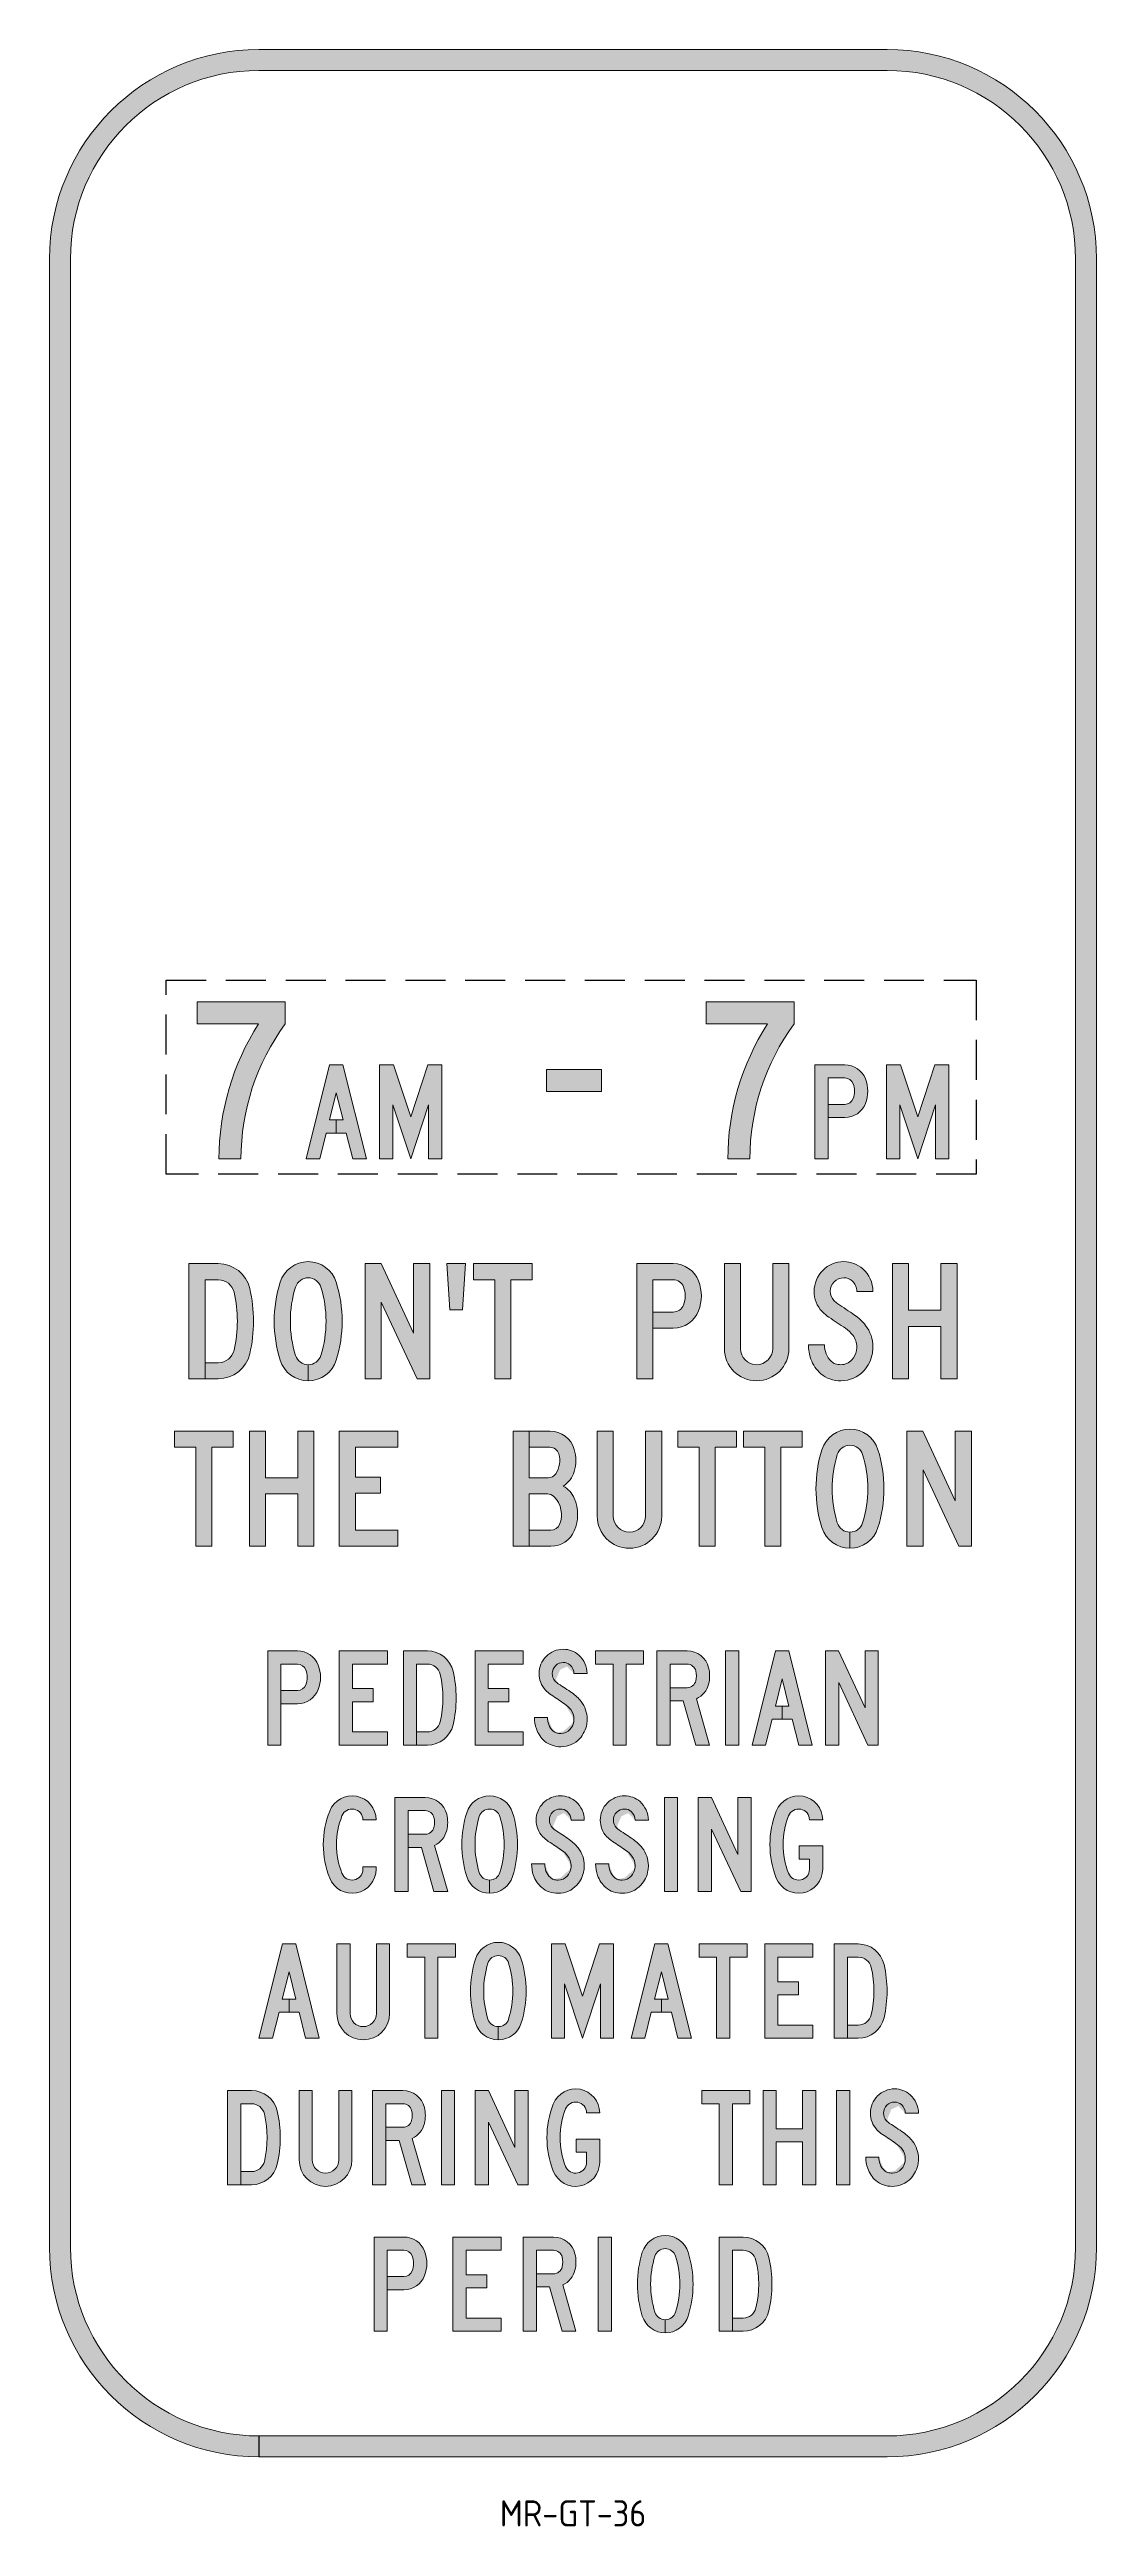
# Model space of a CAD drawing. Header units: millimetres. Extents: x 3807 to 3907, y 4589 to 4825.
import ezdxf
from ezdxf.enums import TextEntityAlignment as Align

# ---------------------------------------------------------------- set-up
doc = ezdxf.new("R2010")
doc.units = ezdxf.units.MM
doc.linetypes.add('CENTERX2', pattern=[101.60000000000001, 63.5, -12.7, 12.7, -12.7])
doc.linetypes.add('DASHED', pattern=[19.049999999999997, 12.7, -6.35])
for name, color, linetype in [('CNSTRN', 2, 'Continuous'), ('Dash25', 1, 'DASHED'), ('T18', 4, 'Continuous'), ('T25', 1, 'Continuous')]:
    doc.layers.add(name, color=color, linetype=linetype)
doc.layers.add('GSBWFILL', color=3, linetype='Continuous', lineweight=0)
doc.styles.add('ISO', font='isocp2.shx')
doc.styles.add('TSText', font='isocp2.shx')

# ---------------------------------------------------------------- blocks, each defined once
blk = doc.blocks.new('*U94')
at = {"layer": 'GSBWFILL', "transparency": 33554687}
blk.add_hatch(color=256, dxfattribs=at).paths.add_polyline_path([(-29.98000000000002, -115), (30, -115, 0.414213562373095), (50, -95), (50, 95, 0.414213562373095), (30, 115), (-30, 115, 0.414213562373095), (-50, 95), (-50, -95, 0.414213562373095), (-30, -115), (-30, -113, -0.414213562373095), (-48, -95), (-48, 95, -0.414213562373095), (-30, 113), (30, 113, -0.414213562373095), (48, 95), (48, -95, -0.414213562373095), (30, -113), (-29.98000000000002, -113)])
at = {"layer": 'GSBWFILL', "linetype": 'Continuous', "transparency": 33554687}
blk.add_lwpolyline([(-29.98000000000002, -115), (30, -115, 0.414213562373095), (50, -95), (50, 95, 0.414213562373095), (30, 115), (-30, 115, 0.414213562373095), (-50, 95), (-50, -95, 0.414213562373095), (-30, -115), (-30, -113, -0.414213562373095), (-48, -95), (-48, 95, -0.414213562373095), (-30, 113), (30, 113, -0.414213562373095), (48, 95), (48, -95, -0.414213562373095), (30, -113), (-29.98000000000002, -113), (-29.98000000000002, -115)], format="xyb", close=True, dxfattribs=at).dxf.unprotected_set("ltscale", 0)
at = {"layer": 'GSBWFILL', "color": 250, "transparency": 33554687, "style": 'TSText'}
for s in ['levels:GSCOLORFILL|GSBWFILL|GSOUTLINE', 'panelStyle:MR-GT-36 Decal P_T.ssm', 'chevronShoulderRadius:300.000', 'constructPanels:900|600|450', 'panelBorderRadius:300.000', 'chevronTipRadius:300.000', 'constructPanelMode:0', 'panelRoundCorners:0', 'heightRounding:10', 'panelStation:none', 'panelHeightLock:1', 'widthRounding:10', 'panelWidthLock:1', 'legendMaterial:0', 'panelName:name', 'panelMounting:0', 'panelStandard:1', 'panelMaterial:0', 'panelQuantity:1', 'marginAlign:9', 'panelShape:0', 'panelSizes:', 'version:2']:
    blk.add_text(s, height=0.001, dxfattribs=at).set_placement((0, 114.9979999999996), align=Align.CENTER)
blk = doc.blocks.new('*U83')
at = {"layer": 'GSBWFILL', "linetype": 'Continuous'}
blk.add_hatch(color=256, dxfattribs=at).paths.add_polyline_path([(78.06972671074709, 172, 0.1433369753459207), (27.72750158428391, 0), (55.72750158428391, 0, -0.1594251602212734), (112, 172), (112, 200), (0, 200), (0, 172)])
at = {"layer": 'GSBWFILL'}
blk.add_lwpolyline([(78.06972671074709, 172), (0, 172), (0, 200), (112, 200), (112, 172, 0.1594251602212734), (55.72750158428391, 7.21433546582717e-15), (27.72750158428391, 0, -0.1433369753459207)], format="xyb", close=True, dxfattribs=at)
blk = doc.blocks.new('*U82')
at = {"layer": 'GSBWFILL', "color": 28, "xscale": 0.075, "yscale": 0.075, "zscale": 0.075}
blk.add_blockref('*U83', (0, 0), dxfattribs=at)
blk = doc.blocks.new('*U85')
at = {"layer": 'GSBWFILL', "linetype": 'Continuous'}
blk.add_hatch(color=256, dxfattribs=at).paths.add_polyline_path([(64, 140.5530424827055), (78.38826062067636, 83), (64.00999999999999, 83), (64.00999999999999, 55.00000000000001), (85.38826062067636, 55.00000000000001), (99.13826062067636, 1.4210854715202e-14), (128, 0), (78, 200), (50, 200), (0, 0), (28.86173937932358, 1.4210854715202e-14), (42.61173937932364, 55.00000000000001), (64, 54.99999999999999), (64, 83), (49.61173937932364, 83)])
at = {"layer": 'GSBWFILL'}
blk.add_lwpolyline([(64, 83), (49.61173937932364, 83), (64, 140.5530424827055), (78.38826062067636, 83), (64.00999999999999, 83), (64.00999999999999, 55), (85.38826062067636, 55), (99.13826062067636, 0), (128, 0), (78, 200), (50, 200), (0, 0), (28.86173937932358, 0), (42.61173937932364, 55), (64, 55)], close=True, dxfattribs=at)
blk = doc.blocks.new('*U86')
at = {"layer": 'GSBWFILL', "linetype": 'Continuous'}
blk.add_hatch(color=256, dxfattribs=at).paths.add_polyline_path([(66, -1.917592551338998e-15), (104, 115.1515151515151), (104, 0), (132, 0), (132, 200), (102.5147901482794, 200), (66, 89.34912076278975), (29.48520985172058, 200), (0, 200), (0, 0), (28, 0), (28, 115.1515151515151)])
at = {"layer": 'GSBWFILL'}
blk.add_lwpolyline([(66, -1.917592551338998e-15), (104, 115.1515151515151), (104, 0), (132, 0), (132, 200), (102.5147901482794, 200), (66, 89.34912076278975), (29.48520985172058, 200), (0, 200), (0, 0), (28, 0), (28, 115.1515151515151)], close=True, dxfattribs=at)
blk = doc.blocks.new('*U84')
at = {"layer": 'GSBWFILL', "color": 28, "xscale": 0.045, "yscale": 0.045, "zscale": 0.045}
for name, p in [('*U85', (0, 0)), ('*U86', (7.019999999999982, 0))]:
    blk.add_blockref(name, p, dxfattribs=at)
blk = doc.blocks.new('*U88')
at = {"layer": 'GSBWFILL', "linetype": 'Continuous'}
blk.add_hatch(color=256, dxfattribs=at).paths.add_polyline_path([(70, 85.99999999999999), (70, 114), (0, 114), (0, 85.99999999999996)])
at = {"layer": 'GSBWFILL'}
blk.add_lwpolyline([(0, 85.99999999999996), (70, 85.99999999999999), (70, 114), (0, 114)], close=True, dxfattribs=at)
blk = doc.blocks.new('*U87')
at = {"layer": 'GSBWFILL', "color": 28, "xscale": 0.075, "yscale": 0.075, "zscale": 0.075}
blk.add_blockref('*U88', (0, 0), dxfattribs=at)
blk = doc.blocks.new('*U90')
at = {"layer": 'GSBWFILL', "linetype": 'Continuous'}
blk.add_hatch(color=256, dxfattribs=at).paths.add_polyline_path([(78.06972671074709, 172, 0.1433369753459207), (27.72750158428391, 0), (55.72750158428391, 0, -0.1594251602212734), (112, 172), (112, 200), (0, 200), (0, 172)])
at = {"layer": 'GSBWFILL'}
blk.add_lwpolyline([(78.06972671074709, 172), (0, 172), (0, 200), (112, 200), (112, 172, 0.1594251602212734), (55.72750158428391, 7.21433546582717e-15), (27.72750158428391, 0, -0.1433369753459207)], format="xyb", close=True, dxfattribs=at)
blk = doc.blocks.new('*U89')
at = {"layer": 'GSBWFILL', "color": 28, "xscale": 0.075, "yscale": 0.075, "zscale": 0.075}
blk.add_blockref('*U90', (0, 0), dxfattribs=at)
blk = doc.blocks.new('*U92')
at = {"layer": 'GSBWFILL', "linetype": 'Continuous'}
blk.add_hatch(color=256, dxfattribs=at).paths.add_polyline_path([(63.3238075793812, 172, -0.3100289792550437), (81.04990133971091, 159.84, -0.1862436022909774), (81.04990133971091, 128.16, -0.3100289792550441), (63.32380757938116, 116), (28.00999999999999, 116), (28.00999999999999, 87.99999999999999), (63.32380757938121, 88, 0.3100289792550432), (107.1725658286178, 118.08, 0.1862436022909777), (107.1725658286179, 169.92, 0.3100289792550439), (63.3238075793812, 200), (0, 200), (7.105427357601002e-15, 0), (28, 0), (28, 172)])
at = {"layer": 'GSBWFILL'}
blk.add_lwpolyline([(63.3238075793812, 116), (28.00999999999999, 116), (28.00999999999999, 87.99999999999999), (63.3238075793812, 88, 0.3100289792550437), (107.1725658286178, 118.08, 0.1862436022909776), (107.1725658286178, 169.92, 0.3100289792550436), (63.3238075793812, 200), (0, 200), (0, 0), (28, 0), (28, 172), (63.3238075793812, 172, -0.3100289792550436), (81.04990133971091, 159.84, -0.1862436022909774), (81.04990133971091, 128.16, -0.3100289792550437)], format="xyb", close=True, dxfattribs=at)
blk = doc.blocks.new('*U93')
at = {"layer": 'GSBWFILL', "linetype": 'Continuous'}
blk.add_hatch(color=256, dxfattribs=at).paths.add_polyline_path([(66, -1.917592551338998e-15), (104, 115.1515151515151), (104, 0), (132, 0), (132, 200), (102.5147901482794, 200), (66, 89.34912076278975), (29.48520985172058, 200), (0, 200), (0, 0), (28, 0), (28, 115.1515151515151)])
at = {"layer": 'GSBWFILL'}
blk.add_lwpolyline([(66, -1.917592551338998e-15), (104, 115.1515151515151), (104, 0), (132, 0), (132, 200), (102.5147901482794, 200), (66, 89.34912076278975), (29.48520985172058, 200), (0, 200), (0, 0), (28, 0), (28, 115.1515151515151)], close=True, dxfattribs=at)
blk = doc.blocks.new('*U91')
at = {"layer": 'GSBWFILL', "color": 28}
for name, p, xscale, yscale, zscale in [('*U92', (0, 0), 0.04500000000000018, 0.04500000000000018, 0.04500000000000018), ('*U93', (6.839999999999691, 0), 0.045, 0.045, 0.045)]:
    blk.add_blockref(name, p, dxfattribs=dict(at, xscale=xscale, yscale=yscale, zscale=zscale))
blk = doc.blocks.new('*U81')
at = {"layer": 'GSBWFILL'}
for name, p in [('*U82', (-35.89499999999953, 0)), ('*U89', (12.7150000000006, 0)), ('*U84', (-25.49499999999944, 0)), ('*U87', (-2.5349999999994, 0)), ('*U91', (23.11500000000069, 0))]:
    blk.add_blockref(name, p, dxfattribs=at)
blk = doc.blocks.new('*U62')
at = {"layer": 'GSBWFILL', "linetype": 'Continuous'}
blk.add_hatch(color=256, dxfattribs=at).paths.add_polyline_path([(28, 172), (50.94443627691184, 172, -0.3486821690625631), (78.21476728595059, 150.3505154639175, -0.1148991755247307), (78.21476728595066, 49.64948453608244, -0.3486821690625639), (50.94443627691192, 28), (28.00999999999999, 28), (28.00999999999999, 0), (50.9444362769119, 0, 0.3486821690625636), (105.4850982949895, 43.29896907216494, 0.1148991755247306), (105.4850982949895, 156.701030927835, 0.3486821690625638), (50.94443627691184, 200), (1.77635683940025e-15, 200), (1.77635683940025e-15, 0), (28, 1.4210854715202e-14)])
at = {"layer": 'GSBWFILL'}
blk.add_lwpolyline([(28.00999999999999, 28), (28.00999999999999, 0), (50.94443627691186, 0, 0.3486821690625636), (105.4850982949895, 43.29896907216487, 0.1148991755247307), (105.4850982949895, 156.7010309278351, 0.3486821690625634), (50.94443627691186, 200), (0, 200), (0, 0), (28, 0), (28, 172), (50.94443627691186, 172, -0.3486821690625634), (78.21476728595064, 150.3505154639175, -0.1148991755247307), (78.21476728595064, 49.64948453608236, -0.3486821690625636), (50.94443627691186, 28)], format="xyb", close=True, dxfattribs=at)
blk = doc.blocks.new('*U63')
at = {"layer": 'GSBWFILL', "linetype": 'Continuous'}
blk.add_hatch(color=256, dxfattribs=at).paths.add_polyline_path([(28, 200), (0, 200), (0, 52.50000000000001, 1), (112, 52.5), (112, 200), (84, 200), (84, 52.5, -1), (28, 52.5)])
at = {"layer": 'GSBWFILL'}
blk.add_lwpolyline([(28, 200), (28, 52.5, 0.9999999999999999), (84, 52.5), (84, 200), (112, 200), (112, 52.5, -0.9999999999999999), (0, 52.50000000000001), (0, 200)], format="xyb", close=True, dxfattribs=at)
blk = doc.blocks.new('*U64')
at = {"layer": 'GSBWFILL', "linetype": 'Continuous'}
blk.add_hatch(color=256, dxfattribs=at).paths.add_polyline_path([(0, 0), (28, 0), (28, 172), (64.26932219902316, 172, -0.344881463990614), (82.71400707028076, 157.5600000000001, -0.1217796334961338), (82.71400707028087, 136.4400000000002, -0.3448814639906171), (64.26932219902321, 122), (28.00999999999999, 122), (28.00999999999999, 94.00000000000003), (56.12346429523938, 94.00000000000003), (82.88719244480211, 0), (112, -2.842170943040401e-14), (84, 98.34205404014348, 0.2276138286676565), (109.8956479331868, 129.72, 0.1217796334961338), (109.8956479331869, 164.2799999999999, 0.3448814639906156), (64.26932219902324, 200), (0, 200)])
at = {"layer": 'GSBWFILL'}
blk.add_lwpolyline([(64.26932219902318, 122, 0.3448814639906154), (82.71400707028084, 136.44, 0.1217796334961341), (82.71400707028079, 157.56, 0.3448814639906151), (64.26932219902318, 172), (28, 172), (28, 0), (0, 0), (0, 200), (64.26932219902318, 200, -0.3448814639906151), (109.8956479331868, 164.28, -0.1217796334961341), (109.8956479331868, 129.7200000000001, -0.2276138286676568), (84, 98.3420540401435), (112, 0), (82.88719244480211, 0), (56.12346429523939, 94.00000000000003), (28.00999999999999, 94.00000000000003), (28.00999999999999, 122)], format="xyb", close=True, dxfattribs=at)
blk = doc.blocks.new('*U65')
at = {"layer": 'GSBWFILL', "linetype": 'Continuous'}
blk.add_hatch(color=256, dxfattribs=at).paths.add_polyline_path([(0, 200), (28, 200), (28, 0), (0, 0)])
at = {"layer": 'GSBWFILL'}
blk.add_lwpolyline([(0, 200), (28, 200), (28, 0), (0, 0)], close=True, dxfattribs=at)
blk = doc.blocks.new('*U66')
at = {"layer": 'GSBWFILL', "linetype": 'Continuous'}
blk.add_hatch(color=256, dxfattribs=at).paths.add_polyline_path([(28, 133), (90, 0), (112, 0), (112, 200), (84, 200), (84, 79.14121821539285), (27.65981601018314, 200), (0, 200), (0, 0), (28, 0)])
at = {"layer": 'GSBWFILL'}
blk.add_lwpolyline([(90, 0), (112, 0), (112, 200), (84, 200), (84, 79.14121821539283), (27.65981601018314, 200), (0, 200), (0, 0), (28, 0), (28, 133)], close=True, dxfattribs=at)
blk = doc.blocks.new('*U67')
at = {"layer": 'GSBWFILL', "linetype": 'Continuous'}
blk.add_hatch(color=256, dxfattribs=at).paths.add_polyline_path([(84, 152.4999999999999), (112, 152.4999999999999, 0.8275027774491411), (13.5711159737418, 171.2483588621444, 0.1904761904761912), (13.57111597374182, 28.75164113785547, 0.82750277744914), (112, 47.49999999999994), (112, 96.99999999999997), (62, 97), (62, 68.99999999999999), (84, 68.99999999999999), (84, 47.49999999999997, -0.8275027774491426), (39.61050328227574, 39.04485776805242, -0.1904761904761912), (39.61050328227572, 160.9551422319474, -0.8275027774491392)])
at = {"layer": 'GSBWFILL'}
blk.add_lwpolyline([(84, 68.99999999999999), (84, 47.49999999999999, -0.8275027774491398), (39.61050328227577, 39.04485776805243, -0.1904761904761912), (39.61050328227572, 160.9551422319474, -0.8275027774491401), (84, 152.4999999999999), (112, 152.4999999999999, 0.8275027774491399), (13.57111597374183, 171.2483588621444, 0.1904761904761912), (13.57111597374183, 28.75164113785546, 0.8275027774491398), (112, 47.49999999999999), (112, 96.99999999999999), (62, 97), (62, 68.99999999999999)], format="xyb", close=True, dxfattribs=at)
blk = doc.blocks.new('*U61')
at = {"layer": 'GSBWFILL', "color": 28}
for name, p, xscale, yscale, zscale in [('*U62', (0, 0), 0.045, 0.045, 0.045), ('*U63', (6.84, 0), 0.045, 0.045, 0.045), ('*U64', (13.86, 0), 0.045, 0.045, 0.045), ('*U65', (20.43, 0), 0.04499999999999996, 0.04499999999999996, 0.04499999999999996), ('*U66', (23.66999999999999, 0), 0.045, 0.045, 0.045), ('*U67', (30.50999999999999, 0), 0.04499999999999999, 0.04499999999999999, 0.04499999999999999)]:
    blk.add_blockref(name, p, dxfattribs=dict(at, xscale=xscale, yscale=yscale, zscale=zscale))
blk = doc.blocks.new('*U69')
at = {"layer": 'GSBWFILL', "linetype": 'Continuous'}
blk.add_hatch(color=256, dxfattribs=at).paths.add_polyline_path([(37, 172), (0, 172), (0, 200), (102, 200), (102, 172), (65, 172), (65, 0), (37, 0)])
at = {"layer": 'GSBWFILL'}
blk.add_lwpolyline([(37, 172), (0, 172), (0, 200), (102, 200), (102, 172), (65, 172), (65, 0), (37, 0)], close=True, dxfattribs=at)
blk = doc.blocks.new('*U70')
at = {"layer": 'GSBWFILL', "linetype": 'Continuous'}
blk.add_hatch(color=256, dxfattribs=at).paths.add_polyline_path([(84, 119), (28, 119), (28, 200), (0, 200), (0, 0), (28, 0), (28, 91), (84, 91), (84, 0), (112, 0), (112, 200), (84, 200)])
at = {"layer": 'GSBWFILL'}
blk.add_lwpolyline([(0, 200), (28, 200), (28, 119), (84, 119), (84, 200), (112, 200), (112, 0), (84, 0), (84, 91), (28, 91), (28, 0), (0, 0)], close=True, dxfattribs=at)
blk = doc.blocks.new('*U71')
at = {"layer": 'GSBWFILL', "linetype": 'Continuous'}
blk.add_hatch(color=256, dxfattribs=at).paths.add_polyline_path([(0, 200), (28, 200), (28, 0), (0, 0)])
at = {"layer": 'GSBWFILL'}
blk.add_lwpolyline([(0, 200), (28, 200), (28, 0), (0, 0)], close=True, dxfattribs=at)
blk = doc.blocks.new('*U72')
at = {"layer": 'GSBWFILL'}
h = blk.add_hatch(color=256, dxfattribs=at)
edge = h.paths.add_edge_path()
edge.add_arc((-588.4723226266601, -858.0780040650642), 1149.124344074378, 55.390937114462815, 57.1046488588774, ccw=False)
edge.add_arc((31.18875155796178, 39.86795207670414), 58.12169191857565, 37.884517576685596, 55.39093711446287, ccw=False)
edge.add_arc((51.07604529441613, 55.3411589762802), 32.92398202427961, -5.115907697472721e-13, 37.884517576685425, ccw=False)
edge.add_arc((45.39801581993486, 55.34115897628291), 38.60201149876088, 350.8629013217493, 359.99999999999557, ccw=False)
edge.add_arc((52.5060887035079, 54.19790915921546), 31.40258650349834, 317.29673378813345, 350.8629013217563, ccw=False)
edge.add_arc((56.3989800737183, 50.60524148717003), 26.10524148716998, 269.9999999999999, 317.29673378814437, ccw=False)
edge.add_arc((56.39898007371815, 55.00067885734074), 30.5006788573407, 251.0789535256293, 270.00000000000017, ccw=False)
edge.add_arc((52.92295380146508, 44.86019333778771), 19.78096779697818, 229.3133006079087, 251.0789535256289, ccw=False)
edge.add_arc((61.12408724516904, 54.39936889565766), 32.36089069361404, 199.4306394672327, 229.3133006079094, ccw=False)
edge.add_arc((73.76258936871797, 58.85737200696578), 45.76258937718751, 180.0011023316868, 199.4302684762635, ccw=False)
edge.add_line((28, 58.85649156598452), (0, 58.85649156598452))
edge.add_arc((73.76258927216888, 58.85737198186531), 73.76258927742312, 180.0006838712507, 199.430409309594)
edge.add_arc((61.12408724516904, 54.39936889565759), 60.36089069361399, 199.4306394672326, 229.3133006079094)
edge.add_arc((52.92295380146489, 44.86019333778737), 47.78096779697781, 229.3133006079091, 251.0789535256292)
edge.add_arc((56.39898007371816, 55.00067885734096), 58.50067885734091, 251.0789535256294, 270.0000000000002)
edge.add_arc((56.39898007371833, 50.60524148716994), 54.10524148716989, 270, 317.2967337881445)
edge.add_arc((52.50608870351375, 54.19790915921264), 59.40258650349213, 317.2967337881369, 350.8629013217596)
edge.add_arc((45.39801581995373, 55.34115897628128), 66.60201149874202, 350.8629013217525, 359.9999999999986)
edge.add_arc((51.07604529441608, 55.34115897628012), 60.92398202427966, 359.9999999999996, 397.8845175766854)
edge.add_arc((31.18875155796106, 39.86795207670393), 86.12169191857632, 37.88451757668539, 55.39093711446263)
edge.add_arc((-588.4723226266598, -858.0780040650584), 1177.124344074373, 55.39093711446263, 57.10464885887726)
edge.add_arc((69.97983884586506, 159.9151743049558), 35.25734506305535, 223.0175993707188, 237.1046488588782, ccw=False)
edge.add_arc((61.47128691910493, 151.9759336269728), 23.62003444447538, 179.9999999999997, 223.0175993707179, ccw=False)
edge.add_arc((61.37529404391439, 151.9759153760051), 23.52404156929193, 89.99988059696187, 179.9999555474589, ccw=False)
edge.add_arc((61.3753429696798, 153.7310205923658), 21.76893635288013, 48.67847151851021, 89.9999997426533, ccw=False)
edge.add_arc((59.71208169603344, 151.8392041010447), 24.28794562266184, 1.1368683772161603e-13, 48.67847151851021, ccw=False)
edge.add_line((84.00002731869529, 151.8392041010448), (112.0000273186952, 151.8392041010448))
edge.add_arc((59.71208169603332, 151.8392041010447), 52.28794562266185, 6.228754935835708e-14, 48.67847151851004)
edge.add_arc((61.37534296967969, 153.7310205923658), 49.76893635288013, 48.67847151851002, 89.99999974265315)
edge.add_arc((61.37527579294667, 151.9759336269729), 51.52402331831713, 89.99992504950285, 180)
edge.add_arc((61.47128691910104, 151.9759336269713), 51.62003444447149, 179.9999999999982, 223.0175993707195)
edge.add_arc((69.97983884586587, 159.9151743049557), 63.25734506305586, 223.0175993707178, 237.1046488588772)
blk.add_lwpolyline([(35.6243747548364, 106.8002631074727, -0.007477617457592849), (64.20035787855659, 87.70480941089664, -0.07653508003658695), (77.0612996781415, 75.55885288404744, -0.1668246549558401), (84.00002731869574, 55.34115897627992, -0.03988925045285916), (83.51021385884701, 49.21126073950864, -0.1475163149276702), (75.58309381173683, 32.90062589715426, -0.2093514251822395), (56.39898007371823, 24.50000000000005, -0.08274672380428141), (46.50867981910588, 26.14806421616401, -0.09525713690544169), (40.02729793126755, 29.86056845372718, -0.1311316713294231), (30.60631442254314, 43.6340176041005, -0.08497940783612039), (28, 58.85649156598452), (0, 58.85649156598452, 0.08498186583925775), (4.201057313777966, 34.31938411587321, 0.1311316713294234), (21.77347091575191, 8.628569035687626, 0.09525713690544146), (37.42926199944336, -0.3389924730190117, 0.08274672380428119), (56.39898007371835, -3.49999999999995, 0.2093514251822393), (96.1596199828706, 13.91098212143674, 0.1475163149276702), (111.154927272909, 44.76493413720203, 0.03988925045285871), (112.0000273186957, 55.34115897627969, 0.1668246549558401), (99.16030101424212, 92.752867538776, 0.07653508003658697), (80.10362818031524, 110.7501124835231, 0.007477617457592849), (50.83135180374566, 130.3108532539143, -0.06154387494556116), (44.20163620944518, 135.8618034449074, -0.189935492987521), (37.85125247462955, 151.9759336269729, -0.4142139455164167), (61.37534306745601, 175.499956945246, -0.1822786324601297), (75.74902124016751, 170.0798420456773, -0.2156526607116338), (84.00002731869529, 151.8392041010448), (112.0000273186952, 151.8392041010448, 0.2156526607116334), (94.23697053863691, 191.1082925529595, 0.1822786324601297), (61.37534319321935, 203.499956945246, 0.4142139455164178), (9.851252474629547, 151.9759336269729, 0.1899354929875355), (23.72959917634196, 116.7595601286042, 0.06154387494556116)], format="xyb", close=True, dxfattribs=at)
blk = doc.blocks.new('*U68')
at = {"layer": 'GSBWFILL', "color": 28}
for name, p, xscale, yscale, zscale in [('*U69', (0, 0), 0.045, 0.045, 0.045), ('*U70', (5.850000000000001, 0), 0.045, 0.045, 0.045), ('*U71', (12.87, 0), 0.04499999999999994, 0.04499999999999994, 0.04499999999999994), ('*U72', (15.66, 0), 0.04499998902374098, 0.045, 0.04499998902374098)]:
    blk.add_blockref(name, p, dxfattribs=dict(at, xscale=xscale, yscale=yscale, zscale=zscale))
blk = doc.blocks.new('*U60')
at = {"layer": 'GSBWFILL'}
for name, p in [('*U61', (-33, 0)), ('*U68', (12.3, 0))]:
    blk.add_blockref(name, p, dxfattribs=at)
blk = doc.blocks.new('*U52')
at = {"layer": 'GSBWFILL', "linetype": 'Continuous'}
blk.add_hatch(color=256, dxfattribs=at).paths.add_polyline_path([(13.57111597374183, 171.2483588621445, 0.1904761904761905), (13.57111597374178, 28.75164113785564, 0.8275027774491407), (112, 47.50000000000009), (112, 53.00000000000009), (84, 52.99999999999997), (84, 47.50000000000006, -0.8275027774491409), (39.61050328227566, 39.04485776805259, -0.1904761904761905), (39.61050328227572, 160.9551422319475, -0.8275027774491407), (84, 152.5), (112, 152.5, 0.8275027774491414)])
at = {"layer": 'GSBWFILL'}
blk.add_lwpolyline([(84, 47.50000000000003, -0.8275027774491405), (39.61050328227566, 39.04485776805259, -0.1904761904761905), (39.61050328227572, 160.9551422319475, -0.8275027774491404), (84, 152.5), (112, 152.5, 0.8275027774491404), (13.57111597374183, 171.2483588621445, 0.1904761904761905), (13.57111597374177, 28.75164113785567, 0.8275027774491405), (112, 47.50000000000003), (112, 53.00000000000004), (84, 53.00000000000001)], format="xyb", close=True, dxfattribs=at)
blk = doc.blocks.new('*U53')
at = {"layer": 'GSBWFILL', "linetype": 'Continuous'}
blk.add_hatch(color=256, dxfattribs=at).paths.add_polyline_path([(0, 0), (28, 0), (28, 172), (64.26932219902316, 172, -0.344881463990614), (82.71400707028076, 157.5600000000001, -0.1217796334961338), (82.71400707028087, 136.4400000000002, -0.3448814639906171), (64.26932219902321, 122), (28.00999999999999, 122), (28.00999999999999, 94.00000000000003), (56.12346429523938, 94.00000000000003), (82.88719244480211, 0), (112, -2.842170943040401e-14), (84, 98.34205404014348, 0.2276138286676565), (109.8956479331868, 129.72, 0.1217796334961338), (109.8956479331869, 164.2799999999999, 0.3448814639906156), (64.26932219902324, 200), (0, 200)])
at = {"layer": 'GSBWFILL'}
blk.add_lwpolyline([(64.26932219902318, 122, 0.3448814639906154), (82.71400707028084, 136.44, 0.1217796334961341), (82.71400707028079, 157.56, 0.3448814639906151), (64.26932219902318, 172), (28, 172), (28, 0), (0, 0), (0, 200), (64.26932219902318, 200, -0.3448814639906151), (109.8956479331868, 164.28, -0.1217796334961341), (109.8956479331868, 129.7200000000001, -0.2276138286676568), (84, 98.3420540401435), (112, 0), (82.88719244480211, 0), (56.12346429523939, 94.00000000000003), (28.00999999999999, 94.00000000000003), (28.00999999999999, 122)], format="xyb", close=True, dxfattribs=at)
blk = doc.blocks.new('*U54')
at = {"layer": 'GSBWFILL', "linetype": 'Continuous'}
blk.add_hatch(color=256, dxfattribs=at).paths.add_polyline_path([(80.95612091126674, 40.649543480188, -0.3280427996261498), (59.00999999999999, 24.5000021739132), (59.00999999999993, -3.499999019607799, 0.3281088988311428), (107.6853115858523, 32.30985728215589, 0.1523809523809524), (107.6853115858523, 167.6901427178442, 0.735537190082645), (10.31468841414767, 167.6901427178441, 0.1523809523809523), (10.3146884141477, 32.3098572821559, 0.3281631965406048), (58.99999999999994, -3.499999999999943), (59, 24.50000000000006, -0.3281631965406054), (37.04387908873323, 40.64954348018804, -0.1523809523809522), (37.04387908873326, 159.3504565198121, -0.7355371900826468), (80.95612091126677, 159.3504565198121, -0.1523809523809523)])
at = {"layer": 'GSBWFILL'}
blk.add_lwpolyline([(59, 24.50000000000006, -0.3281631965406057), (37.04387908873321, 40.64954348018805, -0.1523809523809521), (37.04387908873326, 159.3504565198121, -0.7355371900826451), (80.95612091126674, 159.3504565198121, -0.1523809523809523), (80.95612091126674, 40.64954348018798, -0.3280427996261496), (59.00999999999999, 24.50000217391321), (59.00999999999993, -3.499999019607785, 0.3281088988311427), (107.6853115858523, 32.3098572821559, 0.1523809523809523), (107.6853115858523, 167.6901427178441, 0.7355371900826451), (10.31468841414767, 167.6901427178441, 0.1523809523809521), (10.31468841414767, 32.30985728215597, 0.3281631965406052), (58.99999999999994, -3.49999999999995)], format="xyb", close=True, dxfattribs=at)
blk = doc.blocks.new('*U55')
at = {"layer": 'GSBWFILL'}
h = blk.add_hatch(color=256, dxfattribs=at)
edge = h.paths.add_edge_path()
edge.add_arc((-588.4723226266601, -858.0780040650642), 1149.124344074378, 55.390937114462815, 57.1046488588774, ccw=False)
edge.add_arc((31.18875155796178, 39.86795207670414), 58.12169191857565, 37.884517576685596, 55.39093711446287, ccw=False)
edge.add_arc((51.07604529441613, 55.3411589762802), 32.92398202427961, -5.115907697472721e-13, 37.884517576685425, ccw=False)
edge.add_arc((45.39801581993486, 55.34115897628291), 38.60201149876088, 350.8629013217493, 359.99999999999557, ccw=False)
edge.add_arc((52.5060887035079, 54.19790915921546), 31.40258650349834, 317.29673378813345, 350.8629013217563, ccw=False)
edge.add_arc((56.3989800737183, 50.60524148717003), 26.10524148716998, 269.9999999999999, 317.29673378814437, ccw=False)
edge.add_arc((56.39898007371815, 55.00067885734074), 30.5006788573407, 251.0789535256293, 270.00000000000017, ccw=False)
edge.add_arc((52.92295380146508, 44.86019333778771), 19.78096779697818, 229.3133006079087, 251.0789535256289, ccw=False)
edge.add_arc((61.12408724516904, 54.39936889565766), 32.36089069361404, 199.4306394672327, 229.3133006079094, ccw=False)
edge.add_arc((73.76258936871797, 58.85737200696578), 45.76258937718751, 180.0011023316868, 199.4302684762635, ccw=False)
edge.add_line((28, 58.85649156598452), (0, 58.85649156598452))
edge.add_arc((73.76258927216888, 58.85737198186531), 73.76258927742312, 180.0006838712507, 199.430409309594)
edge.add_arc((61.12408724516904, 54.39936889565759), 60.36089069361399, 199.4306394672326, 229.3133006079094)
edge.add_arc((52.92295380146489, 44.86019333778737), 47.78096779697781, 229.3133006079091, 251.0789535256292)
edge.add_arc((56.39898007371816, 55.00067885734096), 58.50067885734091, 251.0789535256294, 270.0000000000002)
edge.add_arc((56.39898007371833, 50.60524148716994), 54.10524148716989, 270, 317.2967337881445)
edge.add_arc((52.50608870351375, 54.19790915921264), 59.40258650349213, 317.2967337881369, 350.8629013217596)
edge.add_arc((45.39801581995373, 55.34115897628128), 66.60201149874202, 350.8629013217525, 359.9999999999986)
edge.add_arc((51.07604529441608, 55.34115897628012), 60.92398202427966, 359.9999999999996, 397.8845175766854)
edge.add_arc((31.18875155796106, 39.86795207670393), 86.12169191857632, 37.88451757668539, 55.39093711446263)
edge.add_arc((-588.4723226266598, -858.0780040650584), 1177.124344074373, 55.39093711446263, 57.10464885887726)
edge.add_arc((69.97983884586506, 159.9151743049558), 35.25734506305535, 223.0175993707188, 237.1046488588782, ccw=False)
edge.add_arc((61.47128691910493, 151.9759336269728), 23.62003444447538, 179.9999999999997, 223.0175993707179, ccw=False)
edge.add_arc((61.37529404391439, 151.9759153760051), 23.52404156929193, 89.99988059696187, 179.9999555474589, ccw=False)
edge.add_arc((61.3753429696798, 153.7310205923658), 21.76893635288013, 48.67847151851021, 89.9999997426533, ccw=False)
edge.add_arc((59.71208169603344, 151.8392041010447), 24.28794562266184, 1.1368683772161603e-13, 48.67847151851021, ccw=False)
edge.add_line((84.00002731869529, 151.8392041010448), (112.0000273186952, 151.8392041010448))
edge.add_arc((59.71208169603332, 151.8392041010447), 52.28794562266185, 6.228754935835708e-14, 48.67847151851004)
edge.add_arc((61.37534296967969, 153.7310205923658), 49.76893635288013, 48.67847151851002, 89.99999974265315)
edge.add_arc((61.37527579294667, 151.9759336269729), 51.52402331831713, 89.99992504950285, 180)
edge.add_arc((61.47128691910104, 151.9759336269713), 51.62003444447149, 179.9999999999982, 223.0175993707195)
edge.add_arc((69.97983884586587, 159.9151743049557), 63.25734506305586, 223.0175993707178, 237.1046488588772)
blk.add_lwpolyline([(35.6243747548364, 106.8002631074727, -0.007477617457592849), (64.20035787855659, 87.70480941089664, -0.07653508003658695), (77.0612996781415, 75.55885288404744, -0.1668246549558401), (84.00002731869574, 55.34115897627992, -0.03988925045285916), (83.51021385884701, 49.21126073950864, -0.1475163149276702), (75.58309381173683, 32.90062589715426, -0.2093514251822395), (56.39898007371823, 24.50000000000005, -0.08274672380428141), (46.50867981910588, 26.14806421616401, -0.09525713690544169), (40.02729793126755, 29.86056845372718, -0.1311316713294231), (30.60631442254314, 43.6340176041005, -0.08497940783612039), (28, 58.85649156598452), (0, 58.85649156598452, 0.08498186583925775), (4.201057313777966, 34.31938411587321, 0.1311316713294234), (21.77347091575191, 8.628569035687626, 0.09525713690544146), (37.42926199944336, -0.3389924730190117, 0.08274672380428119), (56.39898007371835, -3.49999999999995, 0.2093514251822393), (96.1596199828706, 13.91098212143674, 0.1475163149276702), (111.154927272909, 44.76493413720203, 0.03988925045285871), (112.0000273186957, 55.34115897627969, 0.1668246549558401), (99.16030101424212, 92.752867538776, 0.07653508003658697), (80.10362818031524, 110.7501124835231, 0.007477617457592849), (50.83135180374566, 130.3108532539143, -0.06154387494556116), (44.20163620944518, 135.8618034449074, -0.189935492987521), (37.85125247462955, 151.9759336269729, -0.4142139455164167), (61.37534306745601, 175.499956945246, -0.1822786324601297), (75.74902124016751, 170.0798420456773, -0.2156526607116338), (84.00002731869529, 151.8392041010448), (112.0000273186952, 151.8392041010448, 0.2156526607116334), (94.23697053863691, 191.1082925529595, 0.1822786324601297), (61.37534319321935, 203.499956945246, 0.4142139455164178), (9.851252474629547, 151.9759336269729, 0.1899354929875355), (23.72959917634196, 116.7595601286042, 0.06154387494556116)], format="xyb", close=True, dxfattribs=at)
blk = doc.blocks.new('*U56')
at = {"layer": 'GSBWFILL'}
h = blk.add_hatch(color=256, dxfattribs=at)
edge = h.paths.add_edge_path()
edge.add_arc((-588.4723226266601, -858.0780040650642), 1149.124344074378, 55.390937114462815, 57.1046488588774, ccw=False)
edge.add_arc((31.18875155796178, 39.86795207670414), 58.12169191857565, 37.884517576685596, 55.39093711446287, ccw=False)
edge.add_arc((51.07604529441613, 55.3411589762802), 32.92398202427961, -5.115907697472721e-13, 37.884517576685425, ccw=False)
edge.add_arc((45.39801581993486, 55.34115897628291), 38.60201149876088, 350.8629013217493, 359.99999999999557, ccw=False)
edge.add_arc((52.5060887035079, 54.19790915921546), 31.40258650349834, 317.29673378813345, 350.8629013217563, ccw=False)
edge.add_arc((56.3989800737183, 50.60524148717003), 26.10524148716998, 269.9999999999999, 317.29673378814437, ccw=False)
edge.add_arc((56.39898007371815, 55.00067885734074), 30.5006788573407, 251.0789535256293, 270.00000000000017, ccw=False)
edge.add_arc((52.92295380146508, 44.86019333778771), 19.78096779697818, 229.3133006079087, 251.0789535256289, ccw=False)
edge.add_arc((61.12408724516904, 54.39936889565766), 32.36089069361404, 199.4306394672327, 229.3133006079094, ccw=False)
edge.add_arc((73.76258936871797, 58.85737200696578), 45.76258937718751, 180.0011023316868, 199.4302684762635, ccw=False)
edge.add_line((28, 58.85649156598452), (0, 58.85649156598452))
edge.add_arc((73.76258927216888, 58.85737198186531), 73.76258927742312, 180.0006838712507, 199.430409309594)
edge.add_arc((61.12408724516904, 54.39936889565759), 60.36089069361399, 199.4306394672326, 229.3133006079094)
edge.add_arc((52.92295380146489, 44.86019333778737), 47.78096779697781, 229.3133006079091, 251.0789535256292)
edge.add_arc((56.39898007371816, 55.00067885734096), 58.50067885734091, 251.0789535256294, 270.0000000000002)
edge.add_arc((56.39898007371833, 50.60524148716994), 54.10524148716989, 270, 317.2967337881445)
edge.add_arc((52.50608870351375, 54.19790915921264), 59.40258650349213, 317.2967337881369, 350.8629013217596)
edge.add_arc((45.39801581995373, 55.34115897628128), 66.60201149874202, 350.8629013217525, 359.9999999999986)
edge.add_arc((51.07604529441608, 55.34115897628012), 60.92398202427966, 359.9999999999996, 397.8845175766854)
edge.add_arc((31.18875155796106, 39.86795207670393), 86.12169191857632, 37.88451757668539, 55.39093711446263)
edge.add_arc((-588.4723226266598, -858.0780040650584), 1177.124344074373, 55.39093711446263, 57.10464885887726)
edge.add_arc((69.97983884586506, 159.9151743049558), 35.25734506305535, 223.0175993707188, 237.1046488588782, ccw=False)
edge.add_arc((61.47128691910493, 151.9759336269728), 23.62003444447538, 179.9999999999997, 223.0175993707179, ccw=False)
edge.add_arc((61.37529404391439, 151.9759153760051), 23.52404156929193, 89.99988059696187, 179.9999555474589, ccw=False)
edge.add_arc((61.3753429696798, 153.7310205923658), 21.76893635288013, 48.67847151851021, 89.9999997426533, ccw=False)
edge.add_arc((59.71208169603344, 151.8392041010447), 24.28794562266184, 1.1368683772161603e-13, 48.67847151851021, ccw=False)
edge.add_line((84.00002731869529, 151.8392041010448), (112.0000273186952, 151.8392041010448))
edge.add_arc((59.71208169603332, 151.8392041010447), 52.28794562266185, 6.228754935835708e-14, 48.67847151851004)
edge.add_arc((61.37534296967969, 153.7310205923658), 49.76893635288013, 48.67847151851002, 89.99999974265315)
edge.add_arc((61.37527579294667, 151.9759336269729), 51.52402331831713, 89.99992504950285, 180)
edge.add_arc((61.47128691910104, 151.9759336269713), 51.62003444447149, 179.9999999999982, 223.0175993707195)
edge.add_arc((69.97983884586587, 159.9151743049557), 63.25734506305586, 223.0175993707178, 237.1046488588772)
blk.add_lwpolyline([(35.6243747548364, 106.8002631074727, -0.007477617457592849), (64.20035787855659, 87.70480941089664, -0.07653508003658695), (77.0612996781415, 75.55885288404744, -0.1668246549558401), (84.00002731869574, 55.34115897627992, -0.03988925045285916), (83.51021385884701, 49.21126073950864, -0.1475163149276702), (75.58309381173683, 32.90062589715426, -0.2093514251822395), (56.39898007371823, 24.50000000000005, -0.08274672380428141), (46.50867981910588, 26.14806421616401, -0.09525713690544169), (40.02729793126755, 29.86056845372718, -0.1311316713294231), (30.60631442254314, 43.6340176041005, -0.08497940783612039), (28, 58.85649156598452), (0, 58.85649156598452, 0.08498186583925775), (4.201057313777966, 34.31938411587321, 0.1311316713294234), (21.77347091575191, 8.628569035687626, 0.09525713690544146), (37.42926199944336, -0.3389924730190117, 0.08274672380428119), (56.39898007371835, -3.49999999999995, 0.2093514251822393), (96.1596199828706, 13.91098212143674, 0.1475163149276702), (111.154927272909, 44.76493413720203, 0.03988925045285871), (112.0000273186957, 55.34115897627969, 0.1668246549558401), (99.16030101424212, 92.752867538776, 0.07653508003658697), (80.10362818031524, 110.7501124835231, 0.007477617457592849), (50.83135180374566, 130.3108532539143, -0.06154387494556116), (44.20163620944518, 135.8618034449074, -0.189935492987521), (37.85125247462955, 151.9759336269729, -0.4142139455164167), (61.37534306745601, 175.499956945246, -0.1822786324601297), (75.74902124016751, 170.0798420456773, -0.2156526607116338), (84.00002731869529, 151.8392041010448), (112.0000273186952, 151.8392041010448, 0.2156526607116334), (94.23697053863691, 191.1082925529595, 0.1822786324601297), (61.37534319321935, 203.499956945246, 0.4142139455164178), (9.851252474629547, 151.9759336269729, 0.1899354929875355), (23.72959917634196, 116.7595601286042, 0.06154387494556116)], format="xyb", close=True, dxfattribs=at)
blk = doc.blocks.new('*U57')
at = {"layer": 'GSBWFILL', "linetype": 'Continuous'}
blk.add_hatch(color=256, dxfattribs=at).paths.add_polyline_path([(0, 200), (28, 200), (28, 0), (0, 0)])
at = {"layer": 'GSBWFILL'}
blk.add_lwpolyline([(0, 200), (28, 200), (28, 0), (0, 0)], close=True, dxfattribs=at)
blk = doc.blocks.new('*U58')
at = {"layer": 'GSBWFILL', "linetype": 'Continuous'}
blk.add_hatch(color=256, dxfattribs=at).paths.add_polyline_path([(28, 133), (90, 0), (112, 0), (112, 200), (84, 200), (84, 79.14121821539285), (27.65981601018314, 200), (0, 200), (0, 0), (28, 0)])
at = {"layer": 'GSBWFILL'}
blk.add_lwpolyline([(90, 0), (112, 0), (112, 200), (84, 200), (84, 79.14121821539283), (27.65981601018314, 200), (0, 200), (0, 0), (28, 0), (28, 133)], close=True, dxfattribs=at)
blk = doc.blocks.new('*U59')
at = {"layer": 'GSBWFILL', "linetype": 'Continuous'}
blk.add_hatch(color=256, dxfattribs=at).paths.add_polyline_path([(84, 152.4999999999999), (112, 152.4999999999999, 0.8275027774491411), (13.5711159737418, 171.2483588621444, 0.1904761904761912), (13.57111597374182, 28.75164113785547, 0.82750277744914), (112, 47.49999999999994), (112, 96.99999999999997), (62, 97), (62, 68.99999999999999), (84, 68.99999999999999), (84, 47.49999999999997, -0.8275027774491426), (39.61050328227574, 39.04485776805242, -0.1904761904761912), (39.61050328227572, 160.9551422319474, -0.8275027774491392)])
at = {"layer": 'GSBWFILL'}
blk.add_lwpolyline([(84, 68.99999999999999), (84, 47.49999999999999, -0.8275027774491398), (39.61050328227577, 39.04485776805243, -0.1904761904761912), (39.61050328227572, 160.9551422319474, -0.8275027774491401), (84, 152.4999999999999), (112, 152.4999999999999, 0.8275027774491399), (13.57111597374183, 171.2483588621444, 0.1904761904761912), (13.57111597374183, 28.75164113785546, 0.8275027774491398), (112, 47.49999999999999), (112, 96.99999999999999), (62, 97), (62, 68.99999999999999)], format="xyb", close=True, dxfattribs=at)
blk = doc.blocks.new('*U51')
at = {"layer": 'CNSTRN', "color": 28}
for name, p, xscale, yscale, zscale in [('*U52', (0, 0), 0.045, 0.045, 0.045), ('*U53', (6.840000000000146, 0), 0.045, 0.045, 0.045), ('*U54', (13.23000000000002, 0), 0.04499999999999982, 0.04499999999999982, 0.04499999999999982), ('*U55', (19.88999999999987, 0), 0.04499998902374103, 0.045, 0.04499998902374103), ('*U56', (26.00999999999976, 0), 0.04499998902374103, 0.045, 0.04499998902374103), ('*U57', (32.57999999999993, 0), 0.045, 0.045, 0.045), ('*U58', (35.82000000000062, 0), 0.045, 0.045, 0.045), ('*U59', (42.66000000000076, 0), 0.045, 0.045, 0.045)]:
    blk.add_blockref(name, p, dxfattribs=dict(at, xscale=xscale, yscale=yscale, zscale=zscale))
blk = doc.blocks.new('*U50')
at = {"layer": 'CNSTRN'}
blk.add_blockref('*U51', (-23.85000000000036, 0), dxfattribs=at)
blk = doc.blocks.new('*U40')
at = {"layer": 'GSBWFILL', "linetype": 'Continuous'}
blk.add_hatch(color=256, dxfattribs=at).paths.add_polyline_path([(64, 140.5530424827055), (78.38826062067636, 83), (64.00999999999999, 83), (64.00999999999999, 55.00000000000001), (85.38826062067636, 55.00000000000001), (99.13826062067636, 1.4210854715202e-14), (128, 0), (78, 200), (50, 200), (0, 0), (28.86173937932358, 1.4210854715202e-14), (42.61173937932364, 55.00000000000001), (64, 54.99999999999999), (64, 83), (49.61173937932364, 83)])
at = {"layer": 'GSBWFILL'}
blk.add_lwpolyline([(64, 83), (49.61173937932364, 83), (64, 140.5530424827055), (78.38826062067636, 83), (64.00999999999999, 83), (64.00999999999999, 55), (85.38826062067636, 55), (99.13826062067636, 0), (128, 0), (78, 200), (50, 200), (0, 0), (28.86173937932358, 0), (42.61173937932364, 55), (64, 55)], close=True, dxfattribs=at)
blk = doc.blocks.new('*U41')
at = {"layer": 'GSBWFILL', "linetype": 'Continuous'}
blk.add_hatch(color=256, dxfattribs=at).paths.add_polyline_path([(28, 200), (0, 200), (0, 52.50000000000001, 1), (112, 52.5), (112, 200), (84, 200), (84, 52.5, -1), (28, 52.5)])
at = {"layer": 'GSBWFILL'}
blk.add_lwpolyline([(28, 200), (28, 52.5, 0.9999999999999999), (84, 52.5), (84, 200), (112, 200), (112, 52.5, -0.9999999999999999), (0, 52.50000000000001), (0, 200)], format="xyb", close=True, dxfattribs=at)
blk = doc.blocks.new('*U42')
at = {"layer": 'GSBWFILL', "linetype": 'Continuous'}
blk.add_hatch(color=256, dxfattribs=at).paths.add_polyline_path([(37, 172), (0, 172), (0, 200), (102, 200), (102, 172), (65, 172), (65, 0), (37, 0)])
at = {"layer": 'GSBWFILL'}
blk.add_lwpolyline([(37, 172), (0, 172), (0, 200), (102, 200), (102, 172), (65, 172), (65, 0), (37, 0)], close=True, dxfattribs=at)
blk = doc.blocks.new('*U43')
at = {"layer": 'GSBWFILL', "linetype": 'Continuous'}
blk.add_hatch(color=256, dxfattribs=at).paths.add_polyline_path([(80.95612091126674, 40.649543480188, -0.3280427996261498), (59.00999999999999, 24.5000021739132), (59.00999999999993, -3.499999019607799, 0.3281088988311428), (107.6853115858523, 32.30985728215589, 0.1523809523809524), (107.6853115858523, 167.6901427178442, 0.735537190082645), (10.31468841414767, 167.6901427178441, 0.1523809523809523), (10.3146884141477, 32.3098572821559, 0.3281631965406048), (58.99999999999994, -3.499999999999943), (59, 24.50000000000006, -0.3281631965406054), (37.04387908873323, 40.64954348018804, -0.1523809523809522), (37.04387908873326, 159.3504565198121, -0.7355371900826468), (80.95612091126677, 159.3504565198121, -0.1523809523809523)])
at = {"layer": 'GSBWFILL'}
blk.add_lwpolyline([(59, 24.50000000000006, -0.3281631965406057), (37.04387908873321, 40.64954348018805, -0.1523809523809521), (37.04387908873326, 159.3504565198121, -0.7355371900826451), (80.95612091126674, 159.3504565198121, -0.1523809523809523), (80.95612091126674, 40.64954348018798, -0.3280427996261496), (59.00999999999999, 24.50000217391321), (59.00999999999993, -3.499999019607785, 0.3281088988311427), (107.6853115858523, 32.3098572821559, 0.1523809523809523), (107.6853115858523, 167.6901427178441, 0.7355371900826451), (10.31468841414767, 167.6901427178441, 0.1523809523809521), (10.31468841414767, 32.30985728215597, 0.3281631965406052), (58.99999999999994, -3.49999999999995)], format="xyb", close=True, dxfattribs=at)
blk = doc.blocks.new('*U44')
at = {"layer": 'GSBWFILL', "linetype": 'Continuous'}
blk.add_hatch(color=256, dxfattribs=at).paths.add_polyline_path([(66, -1.917592551338998e-15), (104, 115.1515151515151), (104, 0), (132, 0), (132, 200), (102.5147901482794, 200), (66, 89.34912076278975), (29.48520985172058, 200), (0, 200), (0, 0), (28, 0), (28, 115.1515151515151)])
at = {"layer": 'GSBWFILL'}
blk.add_lwpolyline([(66, -1.917592551338998e-15), (104, 115.1515151515151), (104, 0), (132, 0), (132, 200), (102.5147901482794, 200), (66, 89.34912076278975), (29.48520985172058, 200), (0, 200), (0, 0), (28, 0), (28, 115.1515151515151)], close=True, dxfattribs=at)
blk = doc.blocks.new('*U45')
at = {"layer": 'GSBWFILL', "linetype": 'Continuous'}
blk.add_hatch(color=256, dxfattribs=at).paths.add_polyline_path([(64, 140.5530424827055), (78.38826062067636, 83), (64.00999999999999, 83), (64.00999999999999, 55.00000000000001), (85.38826062067636, 55.00000000000001), (99.13826062067636, 1.4210854715202e-14), (128, 0), (78, 200), (50, 200), (0, 0), (28.86173937932358, 1.4210854715202e-14), (42.61173937932364, 55.00000000000001), (64, 54.99999999999999), (64, 83), (49.61173937932364, 83)])
at = {"layer": 'GSBWFILL'}
blk.add_lwpolyline([(64, 83), (49.61173937932364, 83), (64, 140.5530424827055), (78.38826062067636, 83), (64.00999999999999, 83), (64.00999999999999, 55), (85.38826062067636, 55), (99.13826062067636, 0), (128, 0), (78, 200), (50, 200), (0, 0), (28.86173937932358, 0), (42.61173937932364, 55), (64, 55)], close=True, dxfattribs=at)
blk = doc.blocks.new('*U46')
at = {"layer": 'GSBWFILL', "linetype": 'Continuous'}
blk.add_hatch(color=256, dxfattribs=at).paths.add_polyline_path([(37, 172), (0, 172), (0, 200), (102, 200), (102, 172), (65, 172), (65, 0), (37, 0)])
at = {"layer": 'GSBWFILL'}
blk.add_lwpolyline([(37, 172), (0, 172), (0, 200), (102, 200), (102, 172), (65, 172), (65, 0), (37, 0)], close=True, dxfattribs=at)
blk = doc.blocks.new('*U47')
at = {"layer": 'GSBWFILL', "linetype": 'Continuous'}
blk.add_hatch(color=256, dxfattribs=at).paths.add_polyline_path([(28, 28), (28, 92), (71.81454086025929, 92), (71.81454086025929, 120), (28, 120), (28, 172), (102, 172), (102, 200), (0, 200), (0, 0), (102, 0), (102, 28)])
at = {"layer": 'GSBWFILL'}
blk.add_lwpolyline([(28, 28), (28, 92), (71.81454086025929, 92), (71.81454086025929, 120), (28, 120), (28, 172), (102, 172), (102, 200), (0, 200), (0, 0), (102, 0), (102, 28)], close=True, dxfattribs=at)
blk = doc.blocks.new('*U48')
at = {"layer": 'GSBWFILL', "linetype": 'Continuous'}
blk.add_hatch(color=256, dxfattribs=at).paths.add_polyline_path([(28, 172), (50.94443627691184, 172, -0.3486821690625631), (78.21476728595059, 150.3505154639175, -0.1148991755247307), (78.21476728595066, 49.64948453608244, -0.3486821690625639), (50.94443627691192, 28), (28.00999999999999, 28), (28.00999999999999, 0), (50.9444362769119, 0, 0.3486821690625636), (105.4850982949895, 43.29896907216494, 0.1148991755247306), (105.4850982949895, 156.701030927835, 0.3486821690625638), (50.94443627691184, 200), (1.77635683940025e-15, 200), (1.77635683940025e-15, 0), (28, 1.4210854715202e-14)])
at = {"layer": 'GSBWFILL'}
blk.add_lwpolyline([(28.00999999999999, 28), (28.00999999999999, 0), (50.94443627691186, 0, 0.3486821690625636), (105.4850982949895, 43.29896907216487, 0.1148991755247307), (105.4850982949895, 156.7010309278351, 0.3486821690625634), (50.94443627691186, 200), (0, 200), (0, 0), (28, 0), (28, 172), (50.94443627691186, 172, -0.3486821690625634), (78.21476728595064, 150.3505154639175, -0.1148991755247307), (78.21476728595064, 49.64948453608236, -0.3486821690625636), (50.94443627691186, 28)], format="xyb", close=True, dxfattribs=at)
blk = doc.blocks.new('*U39')
at = {"layer": 'T18', "color": 28}
for name, p, xscale, yscale, zscale in [('*U40', (0, 0), 0.045, 0.045, 0.045), ('*U41', (7.447567567567603, 0), 0.045, 0.045, 0.045), ('*U42', (14.17513513513495, 0), 0.045, 0.045, 0.045), ('*U43', (20.21162162162136, 0), 0.04499999999999982, 0.04499999999999982, 0.04499999999999982), ('*U44', (27.93243243243205, 0), 0.045, 0.045, 0.045), ('*U45', (35.55999999999949, 0), 0.045, 0.045, 0.045), ('*U46', (42.04324324324261, 0), 0.045, 0.045, 0.045), ('*U47', (48.32081081081014, 0), 0.045, 0.045, 0.045), ('*U48', (54.95999999999958, 0), 0.045, 0.045, 0.045)]:
    blk.add_blockref(name, p, dxfattribs=dict(at, xscale=xscale, yscale=yscale, zscale=zscale))
blk = doc.blocks.new('*U38')
at = {"layer": 'T18'}
blk.add_blockref('*U39', (-30, 0), dxfattribs=at)
blk = doc.blocks.new('*U16')
at = {"layer": 'GSBWFILL', "linetype": 'Continuous'}
blk.add_hatch(color=256, dxfattribs=at).paths.add_polyline_path([(37, 172), (0, 172), (0, 200), (102, 200), (102, 172), (65, 172), (65, 0), (37, 0)])
at = {"layer": 'GSBWFILL'}
blk.add_lwpolyline([(37, 172), (0, 172), (0, 200), (102, 200), (102, 172), (65, 172), (65, 0), (37, 0)], close=True, dxfattribs=at)
blk = doc.blocks.new('*U17')
at = {"layer": 'GSBWFILL', "linetype": 'Continuous'}
blk.add_hatch(color=256, dxfattribs=at).paths.add_polyline_path([(84, 119), (28, 119), (28, 200), (0, 200), (0, 0), (28, 0), (28, 91), (84, 91), (84, 0), (112, 0), (112, 200), (84, 200)])
at = {"layer": 'GSBWFILL'}
blk.add_lwpolyline([(0, 200), (28, 200), (28, 119), (84, 119), (84, 200), (112, 200), (112, 0), (84, 0), (84, 91), (28, 91), (28, 0), (0, 0)], close=True, dxfattribs=at)
blk = doc.blocks.new('*U18')
at = {"layer": 'GSBWFILL', "linetype": 'Continuous'}
blk.add_hatch(color=256, dxfattribs=at).paths.add_polyline_path([(28, 28), (28, 92), (71.81454086025929, 92), (71.81454086025929, 120), (28, 120), (28, 172), (102, 172), (102, 200), (0, 200), (0, 0), (102, 0), (102, 28)])
at = {"layer": 'GSBWFILL'}
blk.add_lwpolyline([(28, 28), (28, 92), (71.81454086025929, 92), (71.81454086025929, 120), (28, 120), (28, 172), (102, 172), (102, 200), (0, 200), (0, 0), (102, 0), (102, 28)], close=True, dxfattribs=at)
blk = doc.blocks.new('*U15')
at = {"layer": 'T18', "color": 28}
for name, p, xscale, yscale, zscale in [('*U16', (0, 0), 0.05499999999999999, 0.05499999999999999, 0.05499999999999999), ('*U17', (7.15, 0), 0.055, 0.055, 0.055), ('*U18', (15.73, 0), 0.05499999999999999, 0.05499999999999999, 0.05499999999999999)]:
    blk.add_blockref(name, p, dxfattribs=dict(at, xscale=xscale, yscale=yscale, zscale=zscale))
blk = doc.blocks.new('*U20')
at = {"layer": 'GSBWFILL', "linetype": 'Continuous'}
blk.add_hatch(color=256, dxfattribs=at).paths.add_polyline_path([(64, 172, -0.3333333333333333), (79.36000000000001, 160.48, -0.2231416936939851), (73.96819689062116, 126.04, -0.2490694201735612), (60.71231517720801, 119), (28, 119), (27.99999999999999, 200), (0, 200), (0, 2.842170943040401e-14), (28, 0), (28, 91.00000000000001), (59.59591794226546, 90.99999999999997, -0.1962615682814117), (70.79358533784567, 86.4285714285714, -0.3091553152846961), (80.46237859583465, 37.71428571428572, -0.3003359330538568), (65.74878637916753, 28), (28.00999999999999, 28), (28.00999999999999, 0), (65.74878637916753, 0, 0.3003359330538558), (106.211164975002, 26.71428571428561, 0.2046557837120477), (106.2111649750022, 83.28571428571394, 0.1670695349251285), (87.0323596301763, 104.509862498702, 0.1861288934326213), (106.2400000000001, 129.6800000000001, 0.1428571428571425), (106.24, 168.3200000000001, 0.3333333333333331), (63.99999999999998, 200), (28.00999999999999, 199.9999999999999), (28.00999999999999, 172)])
at = {"layer": 'GSBWFILL'}
blk.add_lwpolyline([(59.59591794226537, 90.99999999999997), (28, 91), (28, -6.0518825356103e-15), (0, 0), (0, 200), (28, 200), (28, 119), (60.71231517720798, 119, 0.2490694201735611), (73.96819689062113, 126.04, 0.2231416936939853), (79.36000000000001, 160.48, 0.3333333333333334), (64, 172), (28.00999999999999, 172), (28.00999999999999, 199.9999999999999), (64, 200, -0.3333333333333334), (106.24, 168.32, -0.1428571428571432), (106.24, 129.6799999999999, -0.1861288934326198), (87.0323596301763, 104.509862498702, -0.167069534925127), (106.2111649750021, 83.28571428571418, -0.2046557837120482), (106.2111649750021, 26.71428571428572, -0.3003359330538566), (65.74878637916754, -7.105427357601002e-15), (28.00999999999999, -6.054043922230161e-15), (28.00999999999999, 27.99999999999999), (65.74878637916754, 27.99999999999999, 0.3003359330538566), (80.46237859583465, 37.71428571428572, 0.3091553152846965), (70.79358533784563, 86.42857142857146, 0.196261568281412)], format="xyb", close=True, dxfattribs=at)
blk = doc.blocks.new('*U21')
at = {"layer": 'GSBWFILL', "linetype": 'Continuous'}
blk.add_hatch(color=256, dxfattribs=at).paths.add_polyline_path([(28, 200), (0, 200), (0, 52.50000000000001, 1), (112, 52.5), (112, 200), (84, 200), (84, 52.5, -1), (28, 52.5)])
at = {"layer": 'GSBWFILL'}
blk.add_lwpolyline([(28, 200), (28, 52.5, 0.9999999999999999), (84, 52.5), (84, 200), (112, 200), (112, 52.5, -0.9999999999999999), (0, 52.50000000000001), (0, 200)], format="xyb", close=True, dxfattribs=at)
blk = doc.blocks.new('*U22')
at = {"layer": 'GSBWFILL', "linetype": 'Continuous'}
blk.add_hatch(color=256, dxfattribs=at).paths.add_polyline_path([(37, 172), (0, 172), (0, 200), (102, 200), (102, 172), (65, 172), (65, 0), (37, 0)])
at = {"layer": 'GSBWFILL'}
blk.add_lwpolyline([(37, 172), (0, 172), (0, 200), (102, 200), (102, 172), (65, 172), (65, 0), (37, 0)], close=True, dxfattribs=at)
blk = doc.blocks.new('*U23')
at = {"layer": 'GSBWFILL', "linetype": 'Continuous'}
blk.add_hatch(color=256, dxfattribs=at).paths.add_polyline_path([(37, 172), (0, 172), (0, 200), (102, 200), (102, 172), (65, 172), (65, 0), (37, 0)])
at = {"layer": 'GSBWFILL'}
blk.add_lwpolyline([(37, 172), (0, 172), (0, 200), (102, 200), (102, 172), (65, 172), (65, 0), (37, 0)], close=True, dxfattribs=at)
blk = doc.blocks.new('*U24')
at = {"layer": 'GSBWFILL', "linetype": 'Continuous'}
blk.add_hatch(color=256, dxfattribs=at).paths.add_polyline_path([(80.95612091126674, 40.649543480188, -0.3280427996261498), (59.00999999999999, 24.5000021739132), (59.00999999999993, -3.499999019607799, 0.3281088988311428), (107.6853115858523, 32.30985728215589, 0.1523809523809524), (107.6853115858523, 167.6901427178442, 0.735537190082645), (10.31468841414767, 167.6901427178441, 0.1523809523809523), (10.3146884141477, 32.3098572821559, 0.3281631965406048), (58.99999999999994, -3.499999999999943), (59, 24.50000000000006, -0.3281631965406054), (37.04387908873323, 40.64954348018804, -0.1523809523809522), (37.04387908873326, 159.3504565198121, -0.7355371900826468), (80.95612091126677, 159.3504565198121, -0.1523809523809523)])
at = {"layer": 'GSBWFILL'}
blk.add_lwpolyline([(59, 24.50000000000006, -0.3281631965406057), (37.04387908873321, 40.64954348018805, -0.1523809523809521), (37.04387908873326, 159.3504565198121, -0.7355371900826451), (80.95612091126674, 159.3504565198121, -0.1523809523809523), (80.95612091126674, 40.64954348018798, -0.3280427996261496), (59.00999999999999, 24.50000217391321), (59.00999999999993, -3.499999019607785, 0.3281088988311427), (107.6853115858523, 32.3098572821559, 0.1523809523809523), (107.6853115858523, 167.6901427178441, 0.7355371900826451), (10.31468841414767, 167.6901427178441, 0.1523809523809521), (10.31468841414767, 32.30985728215597, 0.3281631965406052), (58.99999999999994, -3.49999999999995)], format="xyb", close=True, dxfattribs=at)
blk = doc.blocks.new('*U25')
at = {"layer": 'GSBWFILL', "linetype": 'Continuous'}
blk.add_hatch(color=256, dxfattribs=at).paths.add_polyline_path([(28, 133), (90, 0), (112, 0), (112, 200), (84, 200), (84, 79.14121821539285), (27.65981601018314, 200), (0, 200), (0, 0), (28, 0)])
at = {"layer": 'GSBWFILL'}
blk.add_lwpolyline([(90, 0), (112, 0), (112, 200), (84, 200), (84, 79.14121821539283), (27.65981601018314, 200), (0, 200), (0, 0), (28, 0), (28, 133)], close=True, dxfattribs=at)
blk = doc.blocks.new('*U19')
at = {"layer": 'T18', "color": 28}
for name, p, xscale, yscale, zscale in [('*U20', (0, 0), 0.05499999999999998, 0.05499999999999998, 0.05499999999999998), ('*U21', (8.029999999999994, 0), 0.055, 0.055, 0.055), ('*U22', (15.73, 0), 0.05499999999999999, 0.05499999999999999, 0.05499999999999999), ('*U23', (21.99999999999999, 0), 0.055, 0.055, 0.055), ('*U24', (28.92999999999999, 0), 0.05500000000000001, 0.05500000000000001, 0.05500000000000001), ('*U25', (37.61999999999998, 0), 0.055, 0.055, 0.055)]:
    blk.add_blockref(name, p, dxfattribs=dict(at, xscale=xscale, yscale=yscale, zscale=zscale))
blk = doc.blocks.new('*U14')
at = {"layer": 'T18'}
for name, p in [('*U15', (-38.06, 0)), ('*U19', (-5.719999999999999, 0))]:
    blk.add_blockref(name, p, dxfattribs=at)
blk = doc.blocks.new('*U4')
at = {"layer": 'GSBWFILL', "linetype": 'Continuous'}
blk.add_hatch(color=256, dxfattribs=at).paths.add_polyline_path([(63.3238075793812, 172, -0.3100289792550437), (81.04990133971091, 159.84, -0.1862436022909774), (81.04990133971091, 128.16, -0.3100289792550441), (63.32380757938116, 116), (28.00999999999999, 116), (28.00999999999999, 87.99999999999999), (63.32380757938121, 88, 0.3100289792550432), (107.1725658286178, 118.08, 0.1862436022909777), (107.1725658286179, 169.92, 0.3100289792550439), (63.3238075793812, 200), (0, 200), (7.105427357601002e-15, 0), (28, 0), (28, 172)])
at = {"layer": 'GSBWFILL'}
blk.add_lwpolyline([(63.3238075793812, 116), (28.00999999999999, 116), (28.00999999999999, 87.99999999999999), (63.3238075793812, 88, 0.3100289792550437), (107.1725658286178, 118.08, 0.1862436022909776), (107.1725658286178, 169.92, 0.3100289792550436), (63.3238075793812, 200), (0, 200), (0, 0), (28, 0), (28, 172), (63.3238075793812, 172, -0.3100289792550436), (81.04990133971091, 159.84, -0.1862436022909774), (81.04990133971091, 128.16, -0.3100289792550437)], format="xyb", close=True, dxfattribs=at)
blk = doc.blocks.new('*U5')
at = {"layer": 'GSBWFILL', "linetype": 'Continuous'}
blk.add_hatch(color=256, dxfattribs=at).paths.add_polyline_path([(28, 28), (28, 92), (71.81454086025929, 92), (71.81454086025929, 120), (28, 120), (28, 172), (102, 172), (102, 200), (0, 200), (0, 0), (102, 0), (102, 28)])
at = {"layer": 'GSBWFILL'}
blk.add_lwpolyline([(28, 28), (28, 92), (71.81454086025929, 92), (71.81454086025929, 120), (28, 120), (28, 172), (102, 172), (102, 200), (0, 200), (0, 0), (102, 0), (102, 28)], close=True, dxfattribs=at)
blk = doc.blocks.new('*U6')
at = {"layer": 'GSBWFILL', "linetype": 'Continuous'}
blk.add_hatch(color=256, dxfattribs=at).paths.add_polyline_path([(28, 172), (50.94443627691184, 172, -0.3486821690625631), (78.21476728595059, 150.3505154639175, -0.1148991755247307), (78.21476728595066, 49.64948453608244, -0.3486821690625639), (50.94443627691192, 28), (28.00999999999999, 28), (28.00999999999999, 0), (50.9444362769119, 0, 0.3486821690625636), (105.4850982949895, 43.29896907216494, 0.1148991755247306), (105.4850982949895, 156.701030927835, 0.3486821690625638), (50.94443627691184, 200), (1.77635683940025e-15, 200), (1.77635683940025e-15, 0), (28, 1.4210854715202e-14)])
at = {"layer": 'GSBWFILL'}
blk.add_lwpolyline([(28.00999999999999, 28), (28.00999999999999, 0), (50.94443627691186, 0, 0.3486821690625636), (105.4850982949895, 43.29896907216487, 0.1148991755247307), (105.4850982949895, 156.7010309278351, 0.3486821690625634), (50.94443627691186, 200), (0, 200), (0, 0), (28, 0), (28, 172), (50.94443627691186, 172, -0.3486821690625634), (78.21476728595064, 150.3505154639175, -0.1148991755247307), (78.21476728595064, 49.64948453608236, -0.3486821690625636), (50.94443627691186, 28)], format="xyb", close=True, dxfattribs=at)
blk = doc.blocks.new('*U7')
at = {"layer": 'GSBWFILL', "linetype": 'Continuous'}
blk.add_hatch(color=256, dxfattribs=at).paths.add_polyline_path([(28, 28), (28, 92), (71.81454086025929, 92), (71.81454086025929, 120), (28, 120), (28, 172), (102, 172), (102, 200), (0, 200), (0, 0), (102, 0), (102, 28)])
at = {"layer": 'GSBWFILL'}
blk.add_lwpolyline([(28, 28), (28, 92), (71.81454086025929, 92), (71.81454086025929, 120), (28, 120), (28, 172), (102, 172), (102, 200), (0, 200), (0, 0), (102, 0), (102, 28)], close=True, dxfattribs=at)
blk = doc.blocks.new('*U8')
at = {"layer": 'GSBWFILL'}
h = blk.add_hatch(color=256, dxfattribs=at)
edge = h.paths.add_edge_path()
edge.add_arc((-588.4723226266601, -858.0780040650642), 1149.124344074378, 55.390937114462815, 57.1046488588774, ccw=False)
edge.add_arc((31.18875155796178, 39.86795207670414), 58.12169191857565, 37.884517576685596, 55.39093711446287, ccw=False)
edge.add_arc((51.07604529441613, 55.3411589762802), 32.92398202427961, -5.115907697472721e-13, 37.884517576685425, ccw=False)
edge.add_arc((45.39801581993486, 55.34115897628291), 38.60201149876088, 350.8629013217493, 359.99999999999557, ccw=False)
edge.add_arc((52.5060887035079, 54.19790915921546), 31.40258650349834, 317.29673378813345, 350.8629013217563, ccw=False)
edge.add_arc((56.3989800737183, 50.60524148717003), 26.10524148716998, 269.9999999999999, 317.29673378814437, ccw=False)
edge.add_arc((56.39898007371815, 55.00067885734074), 30.5006788573407, 251.0789535256293, 270.00000000000017, ccw=False)
edge.add_arc((52.92295380146508, 44.86019333778771), 19.78096779697818, 229.3133006079087, 251.0789535256289, ccw=False)
edge.add_arc((61.12408724516904, 54.39936889565766), 32.36089069361404, 199.4306394672327, 229.3133006079094, ccw=False)
edge.add_arc((73.76258936871797, 58.85737200696578), 45.76258937718751, 180.0011023316868, 199.4302684762635, ccw=False)
edge.add_line((28, 58.85649156598452), (0, 58.85649156598452))
edge.add_arc((73.76258927216888, 58.85737198186531), 73.76258927742312, 180.0006838712507, 199.430409309594)
edge.add_arc((61.12408724516904, 54.39936889565759), 60.36089069361399, 199.4306394672326, 229.3133006079094)
edge.add_arc((52.92295380146489, 44.86019333778737), 47.78096779697781, 229.3133006079091, 251.0789535256292)
edge.add_arc((56.39898007371816, 55.00067885734096), 58.50067885734091, 251.0789535256294, 270.0000000000002)
edge.add_arc((56.39898007371833, 50.60524148716994), 54.10524148716989, 270, 317.2967337881445)
edge.add_arc((52.50608870351375, 54.19790915921264), 59.40258650349213, 317.2967337881369, 350.8629013217596)
edge.add_arc((45.39801581995373, 55.34115897628128), 66.60201149874202, 350.8629013217525, 359.9999999999986)
edge.add_arc((51.07604529441608, 55.34115897628012), 60.92398202427966, 359.9999999999996, 397.8845175766854)
edge.add_arc((31.18875155796106, 39.86795207670393), 86.12169191857632, 37.88451757668539, 55.39093711446263)
edge.add_arc((-588.4723226266598, -858.0780040650584), 1177.124344074373, 55.39093711446263, 57.10464885887726)
edge.add_arc((69.97983884586506, 159.9151743049558), 35.25734506305535, 223.0175993707188, 237.1046488588782, ccw=False)
edge.add_arc((61.47128691910493, 151.9759336269728), 23.62003444447538, 179.9999999999997, 223.0175993707179, ccw=False)
edge.add_arc((61.37529404391439, 151.9759153760051), 23.52404156929193, 89.99988059696187, 179.9999555474589, ccw=False)
edge.add_arc((61.3753429696798, 153.7310205923658), 21.76893635288013, 48.67847151851021, 89.9999997426533, ccw=False)
edge.add_arc((59.71208169603344, 151.8392041010447), 24.28794562266184, 1.1368683772161603e-13, 48.67847151851021, ccw=False)
edge.add_line((84.00002731869529, 151.8392041010448), (112.0000273186952, 151.8392041010448))
edge.add_arc((59.71208169603332, 151.8392041010447), 52.28794562266185, 6.228754935835708e-14, 48.67847151851004)
edge.add_arc((61.37534296967969, 153.7310205923658), 49.76893635288013, 48.67847151851002, 89.99999974265315)
edge.add_arc((61.37527579294667, 151.9759336269729), 51.52402331831713, 89.99992504950285, 180)
edge.add_arc((61.47128691910104, 151.9759336269713), 51.62003444447149, 179.9999999999982, 223.0175993707195)
edge.add_arc((69.97983884586587, 159.9151743049557), 63.25734506305586, 223.0175993707178, 237.1046488588772)
blk.add_lwpolyline([(35.6243747548364, 106.8002631074727, -0.007477617457592849), (64.20035787855659, 87.70480941089664, -0.07653508003658695), (77.0612996781415, 75.55885288404744, -0.1668246549558401), (84.00002731869574, 55.34115897627992, -0.03988925045285916), (83.51021385884701, 49.21126073950864, -0.1475163149276702), (75.58309381173683, 32.90062589715426, -0.2093514251822395), (56.39898007371823, 24.50000000000005, -0.08274672380428141), (46.50867981910588, 26.14806421616401, -0.09525713690544169), (40.02729793126755, 29.86056845372718, -0.1311316713294231), (30.60631442254314, 43.6340176041005, -0.08497940783612039), (28, 58.85649156598452), (0, 58.85649156598452, 0.08498186583925775), (4.201057313777966, 34.31938411587321, 0.1311316713294234), (21.77347091575191, 8.628569035687626, 0.09525713690544146), (37.42926199944336, -0.3389924730190117, 0.08274672380428119), (56.39898007371835, -3.49999999999995, 0.2093514251822393), (96.1596199828706, 13.91098212143674, 0.1475163149276702), (111.154927272909, 44.76493413720203, 0.03988925045285871), (112.0000273186957, 55.34115897627969, 0.1668246549558401), (99.16030101424212, 92.752867538776, 0.07653508003658697), (80.10362818031524, 110.7501124835231, 0.007477617457592849), (50.83135180374566, 130.3108532539143, -0.06154387494556116), (44.20163620944518, 135.8618034449074, -0.189935492987521), (37.85125247462955, 151.9759336269729, -0.4142139455164167), (61.37534306745601, 175.499956945246, -0.1822786324601297), (75.74902124016751, 170.0798420456773, -0.2156526607116338), (84.00002731869529, 151.8392041010448), (112.0000273186952, 151.8392041010448, 0.2156526607116334), (94.23697053863691, 191.1082925529595, 0.1822786324601297), (61.37534319321935, 203.499956945246, 0.4142139455164178), (9.851252474629547, 151.9759336269729, 0.1899354929875355), (23.72959917634196, 116.7595601286042, 0.06154387494556116)], format="xyb", close=True, dxfattribs=at)
blk = doc.blocks.new('*U9')
at = {"layer": 'GSBWFILL', "linetype": 'Continuous'}
blk.add_hatch(color=256, dxfattribs=at).paths.add_polyline_path([(37, 172), (0, 172), (0, 200), (102, 200), (102, 172), (65, 172), (65, 0), (37, 0)])
at = {"layer": 'GSBWFILL'}
blk.add_lwpolyline([(37, 172), (0, 172), (0, 200), (102, 200), (102, 172), (65, 172), (65, 0), (37, 0)], close=True, dxfattribs=at)
blk = doc.blocks.new('*U10')
at = {"layer": 'GSBWFILL', "linetype": 'Continuous'}
blk.add_hatch(color=256, dxfattribs=at).paths.add_polyline_path([(0, 0), (28, 0), (28, 172), (64.26932219902316, 172, -0.344881463990614), (82.71400707028076, 157.5600000000001, -0.1217796334961338), (82.71400707028087, 136.4400000000002, -0.3448814639906171), (64.26932219902321, 122), (28.00999999999999, 122), (28.00999999999999, 94.00000000000003), (56.12346429523938, 94.00000000000003), (82.88719244480211, 0), (112, -2.842170943040401e-14), (84, 98.34205404014348, 0.2276138286676565), (109.8956479331868, 129.72, 0.1217796334961338), (109.8956479331869, 164.2799999999999, 0.3448814639906156), (64.26932219902324, 200), (0, 200)])
at = {"layer": 'GSBWFILL'}
blk.add_lwpolyline([(64.26932219902318, 122, 0.3448814639906154), (82.71400707028084, 136.44, 0.1217796334961341), (82.71400707028079, 157.56, 0.3448814639906151), (64.26932219902318, 172), (28, 172), (28, 0), (0, 0), (0, 200), (64.26932219902318, 200, -0.3448814639906151), (109.8956479331868, 164.28, -0.1217796334961341), (109.8956479331868, 129.7200000000001, -0.2276138286676568), (84, 98.3420540401435), (112, 0), (82.88719244480211, 0), (56.12346429523939, 94.00000000000003), (28.00999999999999, 94.00000000000003), (28.00999999999999, 122)], format="xyb", close=True, dxfattribs=at)
blk = doc.blocks.new('*U11')
at = {"layer": 'GSBWFILL', "linetype": 'Continuous'}
blk.add_hatch(color=256, dxfattribs=at).paths.add_polyline_path([(0, 200), (28, 200), (28, 0), (0, 0)])
at = {"layer": 'GSBWFILL'}
blk.add_lwpolyline([(0, 200), (28, 200), (28, 0), (0, 0)], close=True, dxfattribs=at)
blk = doc.blocks.new('*U12')
at = {"layer": 'GSBWFILL', "linetype": 'Continuous'}
blk.add_hatch(color=256, dxfattribs=at).paths.add_polyline_path([(64, 140.5530424827055), (78.38826062067636, 83), (64.00999999999999, 83), (64.00999999999999, 55.00000000000001), (85.38826062067636, 55.00000000000001), (99.13826062067636, 1.4210854715202e-14), (128, 0), (78, 200), (50, 200), (0, 0), (28.86173937932358, 1.4210854715202e-14), (42.61173937932364, 55.00000000000001), (64, 54.99999999999999), (64, 83), (49.61173937932364, 83)])
at = {"layer": 'GSBWFILL'}
blk.add_lwpolyline([(64, 83), (49.61173937932364, 83), (64, 140.5530424827055), (78.38826062067636, 83), (64.00999999999999, 83), (64.00999999999999, 55), (85.38826062067636, 55), (99.13826062067636, 0), (128, 0), (78, 200), (50, 200), (0, 0), (28.86173937932358, 0), (42.61173937932364, 55), (64, 55)], close=True, dxfattribs=at)
blk = doc.blocks.new('*U13')
at = {"layer": 'GSBWFILL', "linetype": 'Continuous'}
blk.add_hatch(color=256, dxfattribs=at).paths.add_polyline_path([(28, 133), (90, 0), (112, 0), (112, 200), (84, 200), (84, 79.14121821539285), (27.65981601018314, 200), (0, 200), (0, 0), (28, 0)])
at = {"layer": 'GSBWFILL'}
blk.add_lwpolyline([(90, 0), (112, 0), (112, 200), (84, 200), (84, 79.14121821539283), (27.65981601018314, 200), (0, 200), (0, 0), (28, 0), (28, 133)], close=True, dxfattribs=at)
blk = doc.blocks.new('*U3')
at = {"layer": 'GSBWFILL', "color": 28}
for name, p, xscale, yscale, zscale in [('*U4', (0, 0), 0.04500000000000018, 0.04500000000000018, 0.04500000000000018), ('*U5', (6.839999999999691, 0), 0.045, 0.045, 0.045), ('*U6', (12.95999999999958, 0), 0.045, 0.045, 0.045), ('*U7', (19.79999999999927, 0), 0.045, 0.045, 0.045), ('*U8', (25.46999999999935, 0), 0.04499998902374103, 0.045, 0.04499998902374103), ('*U9', (31.31999999999925, 0), 0.045, 0.045, 0.045), ('*U10', (37.16999999999916, 0), 0.045, 0.045, 0.045), ('*U11', (43.73999999999887, 0), 0.045, 0.045, 0.045), ('*U12', (46.25999999999885, 0), 0.045, 0.045, 0.045), ('*U13', (53.27999999999884, 0), 0.045, 0.045, 0.045)]:
    blk.add_blockref(name, p, dxfattribs=dict(at, xscale=xscale, yscale=yscale, zscale=zscale))
blk = doc.blocks.new('*U2')
at = {"layer": 'GSBWFILL'}
blk.add_blockref('*U3', (-29.15999999999985, 0), dxfattribs=at)
blk = doc.blocks.new('*U28')
at = {"layer": 'GSBWFILL', "linetype": 'Continuous'}
blk.add_hatch(color=256, dxfattribs=at).paths.add_polyline_path([(28, 172), (50.94443627691184, 172, -0.3486821690625631), (78.21476728595059, 150.3505154639175, -0.1148991755247307), (78.21476728595066, 49.64948453608244, -0.3486821690625639), (50.94443627691192, 28), (28.00999999999999, 28), (28.00999999999999, 0), (50.9444362769119, 0, 0.3486821690625636), (105.4850982949895, 43.29896907216494, 0.1148991755247306), (105.4850982949895, 156.701030927835, 0.3486821690625638), (50.94443627691184, 200), (1.77635683940025e-15, 200), (1.77635683940025e-15, 0), (28, 1.4210854715202e-14)])
at = {"layer": 'GSBWFILL'}
blk.add_lwpolyline([(28.00999999999999, 28), (28.00999999999999, 0), (50.94443627691186, 0, 0.3486821690625636), (105.4850982949895, 43.29896907216487, 0.1148991755247307), (105.4850982949895, 156.7010309278351, 0.3486821690625634), (50.94443627691186, 200), (0, 200), (0, 0), (28, 0), (28, 172), (50.94443627691186, 172, -0.3486821690625634), (78.21476728595064, 150.3505154639175, -0.1148991755247307), (78.21476728595064, 49.64948453608236, -0.3486821690625636), (50.94443627691186, 28)], format="xyb", close=True, dxfattribs=at)
blk = doc.blocks.new('*U29')
at = {"layer": 'GSBWFILL', "linetype": 'Continuous'}
blk.add_hatch(color=256, dxfattribs=at).paths.add_polyline_path([(80.95612091126674, 40.649543480188, -0.3280427996261498), (59.00999999999999, 24.5000021739132), (59.00999999999993, -3.499999019607799, 0.3281088988311428), (107.6853115858523, 32.30985728215589, 0.1523809523809524), (107.6853115858523, 167.6901427178442, 0.735537190082645), (10.31468841414767, 167.6901427178441, 0.1523809523809523), (10.3146884141477, 32.3098572821559, 0.3281631965406048), (58.99999999999994, -3.499999999999943), (59, 24.50000000000006, -0.3281631965406054), (37.04387908873323, 40.64954348018804, -0.1523809523809522), (37.04387908873326, 159.3504565198121, -0.7355371900826468), (80.95612091126677, 159.3504565198121, -0.1523809523809523)])
at = {"layer": 'GSBWFILL'}
blk.add_lwpolyline([(59, 24.50000000000006, -0.3281631965406057), (37.04387908873321, 40.64954348018805, -0.1523809523809521), (37.04387908873326, 159.3504565198121, -0.7355371900826451), (80.95612091126674, 159.3504565198121, -0.1523809523809523), (80.95612091126674, 40.64954348018798, -0.3280427996261496), (59.00999999999999, 24.50000217391321), (59.00999999999993, -3.499999019607785, 0.3281088988311427), (107.6853115858523, 32.3098572821559, 0.1523809523809523), (107.6853115858523, 167.6901427178441, 0.7355371900826451), (10.31468841414767, 167.6901427178441, 0.1523809523809521), (10.31468841414767, 32.30985728215597, 0.3281631965406052), (58.99999999999994, -3.49999999999995)], format="xyb", close=True, dxfattribs=at)
blk = doc.blocks.new('*U30')
at = {"layer": 'GSBWFILL', "linetype": 'Continuous'}
blk.add_hatch(color=256, dxfattribs=at).paths.add_polyline_path([(28, 133), (90, 0), (112, 0), (112, 200), (84, 200), (84, 79.14121821539285), (27.65981601018314, 200), (0, 200), (0, 0), (28, 0)])
at = {"layer": 'GSBWFILL'}
blk.add_lwpolyline([(90, 0), (112, 0), (112, 200), (84, 200), (84, 79.14121821539283), (27.65981601018314, 200), (0, 200), (0, 0), (28, 0), (28, 133)], close=True, dxfattribs=at)
blk = doc.blocks.new('*U31')
at = {"layer": 'GSBWFILL', "linetype": 'Continuous'}
blk.add_hatch(color=256, dxfattribs=at).paths.add_polyline_path([(5, 119.9999999381423), (27, 119.9999999381423), (32, 199.9999999381423), (0, 199.9999999381423)])
at = {"layer": 'GSBWFILL'}
blk.add_lwpolyline([(5, 119.9999999381423), (27, 119.9999999381423), (32, 199.9999999381423), (0, 199.9999999381423)], close=True, dxfattribs=at)
blk = doc.blocks.new('*U32')
at = {"layer": 'GSBWFILL', "linetype": 'Continuous'}
blk.add_hatch(color=256, dxfattribs=at).paths.add_polyline_path([(37, 172), (0, 172), (0, 200), (102, 200), (102, 172), (65, 172), (65, 0), (37, 0)])
at = {"layer": 'GSBWFILL'}
blk.add_lwpolyline([(37, 172), (0, 172), (0, 200), (102, 200), (102, 172), (65, 172), (65, 0), (37, 0)], close=True, dxfattribs=at)
blk = doc.blocks.new('*U27')
at = {"layer": 'T18', "color": 28}
for name, p, xscale, yscale, zscale in [('*U28', (0, 0), 0.055, 0.055, 0.055), ('*U29', (8.14, 0), 0.055, 0.055, 0.055), ('*U30', (16.83, 0), 0.05499999999999999, 0.05499999999999999, 0.05499999999999999), ('*U31', (24.64, 0), 0.05500000000000001, 0.05500000000000001, 0.05500000000000001), ('*U32', (27.17000000000001, 0), 0.05499999999999999, 0.05499999999999999, 0.05499999999999999)]:
    blk.add_blockref(name, p, dxfattribs=dict(at, xscale=xscale, yscale=yscale, zscale=zscale))
blk = doc.blocks.new('*U34')
at = {"layer": 'GSBWFILL', "linetype": 'Continuous'}
blk.add_hatch(color=256, dxfattribs=at).paths.add_polyline_path([(63.3238075793812, 172, -0.3100289792550437), (81.04990133971091, 159.84, -0.1862436022909774), (81.04990133971091, 128.16, -0.3100289792550441), (63.32380757938116, 116), (28.00999999999999, 116), (28.00999999999999, 87.99999999999999), (63.32380757938121, 88, 0.3100289792550432), (107.1725658286178, 118.08, 0.1862436022909777), (107.1725658286179, 169.92, 0.3100289792550439), (63.3238075793812, 200), (0, 200), (7.105427357601002e-15, 0), (28, 0), (28, 172)])
at = {"layer": 'GSBWFILL'}
blk.add_lwpolyline([(63.3238075793812, 116), (28.00999999999999, 116), (28.00999999999999, 87.99999999999999), (63.3238075793812, 88, 0.3100289792550437), (107.1725658286178, 118.08, 0.1862436022909776), (107.1725658286178, 169.92, 0.3100289792550436), (63.3238075793812, 200), (0, 200), (0, 0), (28, 0), (28, 172), (63.3238075793812, 172, -0.3100289792550436), (81.04990133971091, 159.84, -0.1862436022909774), (81.04990133971091, 128.16, -0.3100289792550437)], format="xyb", close=True, dxfattribs=at)
blk = doc.blocks.new('*U35')
at = {"layer": 'GSBWFILL', "linetype": 'Continuous'}
blk.add_hatch(color=256, dxfattribs=at).paths.add_polyline_path([(28, 200), (0, 200), (0, 52.50000000000001, 1), (112, 52.5), (112, 200), (84, 200), (84, 52.5, -1), (28, 52.5)])
at = {"layer": 'GSBWFILL'}
blk.add_lwpolyline([(28, 200), (28, 52.5, 0.9999999999999999), (84, 52.5), (84, 200), (112, 200), (112, 52.5, -0.9999999999999999), (0, 52.50000000000001), (0, 200)], format="xyb", close=True, dxfattribs=at)
blk = doc.blocks.new('*U36')
at = {"layer": 'GSBWFILL'}
h = blk.add_hatch(color=256, dxfattribs=at)
edge = h.paths.add_edge_path()
edge.add_arc((-588.4723226266601, -858.0780040650642), 1149.124344074378, 55.390937114462815, 57.1046488588774, ccw=False)
edge.add_arc((31.18875155796178, 39.86795207670414), 58.12169191857565, 37.884517576685596, 55.39093711446287, ccw=False)
edge.add_arc((51.07604529441613, 55.3411589762802), 32.92398202427961, -5.115907697472721e-13, 37.884517576685425, ccw=False)
edge.add_arc((45.39801581993486, 55.34115897628291), 38.60201149876088, 350.8629013217493, 359.99999999999557, ccw=False)
edge.add_arc((52.5060887035079, 54.19790915921546), 31.40258650349834, 317.29673378813345, 350.8629013217563, ccw=False)
edge.add_arc((56.3989800737183, 50.60524148717003), 26.10524148716998, 269.9999999999999, 317.29673378814437, ccw=False)
edge.add_arc((56.39898007371815, 55.00067885734074), 30.5006788573407, 251.0789535256293, 270.00000000000017, ccw=False)
edge.add_arc((52.92295380146508, 44.86019333778771), 19.78096779697818, 229.3133006079087, 251.0789535256289, ccw=False)
edge.add_arc((61.12408724516904, 54.39936889565766), 32.36089069361404, 199.4306394672327, 229.3133006079094, ccw=False)
edge.add_arc((73.76258936871797, 58.85737200696578), 45.76258937718751, 180.0011023316868, 199.4302684762635, ccw=False)
edge.add_line((28, 58.85649156598452), (0, 58.85649156598452))
edge.add_arc((73.76258927216888, 58.85737198186531), 73.76258927742312, 180.0006838712507, 199.430409309594)
edge.add_arc((61.12408724516904, 54.39936889565759), 60.36089069361399, 199.4306394672326, 229.3133006079094)
edge.add_arc((52.92295380146489, 44.86019333778737), 47.78096779697781, 229.3133006079091, 251.0789535256292)
edge.add_arc((56.39898007371816, 55.00067885734096), 58.50067885734091, 251.0789535256294, 270.0000000000002)
edge.add_arc((56.39898007371833, 50.60524148716994), 54.10524148716989, 270, 317.2967337881445)
edge.add_arc((52.50608870351375, 54.19790915921264), 59.40258650349213, 317.2967337881369, 350.8629013217596)
edge.add_arc((45.39801581995373, 55.34115897628128), 66.60201149874202, 350.8629013217525, 359.9999999999986)
edge.add_arc((51.07604529441608, 55.34115897628012), 60.92398202427966, 359.9999999999996, 397.8845175766854)
edge.add_arc((31.18875155796106, 39.86795207670393), 86.12169191857632, 37.88451757668539, 55.39093711446263)
edge.add_arc((-588.4723226266598, -858.0780040650584), 1177.124344074373, 55.39093711446263, 57.10464885887726)
edge.add_arc((69.97983884586506, 159.9151743049558), 35.25734506305535, 223.0175993707188, 237.1046488588782, ccw=False)
edge.add_arc((61.47128691910493, 151.9759336269728), 23.62003444447538, 179.9999999999997, 223.0175993707179, ccw=False)
edge.add_arc((61.37529404391439, 151.9759153760051), 23.52404156929193, 89.99988059696187, 179.9999555474589, ccw=False)
edge.add_arc((61.3753429696798, 153.7310205923658), 21.76893635288013, 48.67847151851021, 89.9999997426533, ccw=False)
edge.add_arc((59.71208169603344, 151.8392041010447), 24.28794562266184, 1.1368683772161603e-13, 48.67847151851021, ccw=False)
edge.add_line((84.00002731869529, 151.8392041010448), (112.0000273186952, 151.8392041010448))
edge.add_arc((59.71208169603332, 151.8392041010447), 52.28794562266185, 6.228754935835708e-14, 48.67847151851004)
edge.add_arc((61.37534296967969, 153.7310205923658), 49.76893635288013, 48.67847151851002, 89.99999974265315)
edge.add_arc((61.37527579294667, 151.9759336269729), 51.52402331831713, 89.99992504950285, 180)
edge.add_arc((61.47128691910104, 151.9759336269713), 51.62003444447149, 179.9999999999982, 223.0175993707195)
edge.add_arc((69.97983884586587, 159.9151743049557), 63.25734506305586, 223.0175993707178, 237.1046488588772)
blk.add_lwpolyline([(35.6243747548364, 106.8002631074727, -0.007477617457592849), (64.20035787855659, 87.70480941089664, -0.07653508003658695), (77.0612996781415, 75.55885288404744, -0.1668246549558401), (84.00002731869574, 55.34115897627992, -0.03988925045285916), (83.51021385884701, 49.21126073950864, -0.1475163149276702), (75.58309381173683, 32.90062589715426, -0.2093514251822395), (56.39898007371823, 24.50000000000005, -0.08274672380428141), (46.50867981910588, 26.14806421616401, -0.09525713690544169), (40.02729793126755, 29.86056845372718, -0.1311316713294231), (30.60631442254314, 43.6340176041005, -0.08497940783612039), (28, 58.85649156598452), (0, 58.85649156598452, 0.08498186583925775), (4.201057313777966, 34.31938411587321, 0.1311316713294234), (21.77347091575191, 8.628569035687626, 0.09525713690544146), (37.42926199944336, -0.3389924730190117, 0.08274672380428119), (56.39898007371835, -3.49999999999995, 0.2093514251822393), (96.1596199828706, 13.91098212143674, 0.1475163149276702), (111.154927272909, 44.76493413720203, 0.03988925045285871), (112.0000273186957, 55.34115897627969, 0.1668246549558401), (99.16030101424212, 92.752867538776, 0.07653508003658697), (80.10362818031524, 110.7501124835231, 0.007477617457592849), (50.83135180374566, 130.3108532539143, -0.06154387494556116), (44.20163620944518, 135.8618034449074, -0.189935492987521), (37.85125247462955, 151.9759336269729, -0.4142139455164167), (61.37534306745601, 175.499956945246, -0.1822786324601297), (75.74902124016751, 170.0798420456773, -0.2156526607116338), (84.00002731869529, 151.8392041010448), (112.0000273186952, 151.8392041010448, 0.2156526607116334), (94.23697053863691, 191.1082925529595, 0.1822786324601297), (61.37534319321935, 203.499956945246, 0.4142139455164178), (9.851252474629547, 151.9759336269729, 0.1899354929875355), (23.72959917634196, 116.7595601286042, 0.06154387494556116)], format="xyb", close=True, dxfattribs=at)
blk = doc.blocks.new('*U37')
at = {"layer": 'GSBWFILL', "linetype": 'Continuous'}
blk.add_hatch(color=256, dxfattribs=at).paths.add_polyline_path([(84, 119), (28, 119), (28, 200), (0, 200), (0, 0), (28, 0), (28, 91), (84, 91), (84, 0), (112, 0), (112, 200), (84, 200)])
at = {"layer": 'GSBWFILL'}
blk.add_lwpolyline([(0, 200), (28, 200), (28, 119), (84, 119), (84, 200), (112, 200), (112, 0), (84, 0), (84, 91), (28, 91), (28, 0), (0, 0)], close=True, dxfattribs=at)
blk = doc.blocks.new('*U33')
at = {"layer": 'T18', "color": 28}
for name, p, xscale, yscale, zscale in [('*U34', (0, 0), 0.05500000000000001, 0.05500000000000001, 0.05500000000000001), ('*U35', (8.360000000000007, 0), 0.055, 0.055, 0.055), ('*U36', (16.39, 0), 0.0549999865845723, 0.055, 0.0549999865845723), ('*U37', (24.41999999999999, 0), 0.05500000000000001, 0.05500000000000001, 0.05500000000000001)]:
    blk.add_blockref(name, p, dxfattribs=dict(at, xscale=xscale, yscale=yscale, zscale=zscale))
blk = doc.blocks.new('*U26')
at = {"layer": 'T18'}
for name, p in [('*U27', (-36.68, 0)), ('*U33', (6.100000000000009, 0))]:
    blk.add_blockref(name, p, dxfattribs=at)
blk = doc.blocks.new('*U75')
at = {"layer": 'GSBWFILL', "linetype": 'Continuous'}
blk.add_hatch(color=256, dxfattribs=at).paths.add_polyline_path([(63.3238075793812, 172, -0.3100289792550437), (81.04990133971091, 159.84, -0.1862436022909774), (81.04990133971091, 128.16, -0.3100289792550441), (63.32380757938116, 116), (28.00999999999999, 116), (28.00999999999999, 87.99999999999999), (63.32380757938121, 88, 0.3100289792550432), (107.1725658286178, 118.08, 0.1862436022909777), (107.1725658286179, 169.92, 0.3100289792550439), (63.3238075793812, 200), (0, 200), (7.105427357601002e-15, 0), (28, 0), (28, 172)])
at = {"layer": 'GSBWFILL'}
blk.add_lwpolyline([(63.3238075793812, 116), (28.00999999999999, 116), (28.00999999999999, 87.99999999999999), (63.3238075793812, 88, 0.3100289792550437), (107.1725658286178, 118.08, 0.1862436022909776), (107.1725658286178, 169.92, 0.3100289792550436), (63.3238075793812, 200), (0, 200), (0, 0), (28, 0), (28, 172), (63.3238075793812, 172, -0.3100289792550436), (81.04990133971091, 159.84, -0.1862436022909774), (81.04990133971091, 128.16, -0.3100289792550437)], format="xyb", close=True, dxfattribs=at)
blk = doc.blocks.new('*U76')
at = {"layer": 'GSBWFILL', "linetype": 'Continuous'}
blk.add_hatch(color=256, dxfattribs=at).paths.add_polyline_path([(28, 28), (28, 92), (71.81454086025929, 92), (71.81454086025929, 120), (28, 120), (28, 172), (102, 172), (102, 200), (0, 200), (0, 0), (102, 0), (102, 28)])
at = {"layer": 'GSBWFILL'}
blk.add_lwpolyline([(28, 28), (28, 92), (71.81454086025929, 92), (71.81454086025929, 120), (28, 120), (28, 172), (102, 172), (102, 200), (0, 200), (0, 0), (102, 0), (102, 28)], close=True, dxfattribs=at)
blk = doc.blocks.new('*U77')
at = {"layer": 'GSBWFILL', "linetype": 'Continuous'}
blk.add_hatch(color=256, dxfattribs=at).paths.add_polyline_path([(0, 0), (28, 0), (28, 172), (64.26932219902316, 172, -0.344881463990614), (82.71400707028076, 157.5600000000001, -0.1217796334961338), (82.71400707028087, 136.4400000000002, -0.3448814639906171), (64.26932219902321, 122), (28.00999999999999, 122), (28.00999999999999, 94.00000000000003), (56.12346429523938, 94.00000000000003), (82.88719244480211, 0), (112, -2.842170943040401e-14), (84, 98.34205404014348, 0.2276138286676565), (109.8956479331868, 129.72, 0.1217796334961338), (109.8956479331869, 164.2799999999999, 0.3448814639906156), (64.26932219902324, 200), (0, 200)])
at = {"layer": 'GSBWFILL'}
blk.add_lwpolyline([(64.26932219902318, 122, 0.3448814639906154), (82.71400707028084, 136.44, 0.1217796334961341), (82.71400707028079, 157.56, 0.3448814639906151), (64.26932219902318, 172), (28, 172), (28, 0), (0, 0), (0, 200), (64.26932219902318, 200, -0.3448814639906151), (109.8956479331868, 164.28, -0.1217796334961341), (109.8956479331868, 129.7200000000001, -0.2276138286676568), (84, 98.3420540401435), (112, 0), (82.88719244480211, 0), (56.12346429523939, 94.00000000000003), (28.00999999999999, 94.00000000000003), (28.00999999999999, 122)], format="xyb", close=True, dxfattribs=at)
blk = doc.blocks.new('*U78')
at = {"layer": 'GSBWFILL', "linetype": 'Continuous'}
blk.add_hatch(color=256, dxfattribs=at).paths.add_polyline_path([(0, 200), (28, 200), (28, 0), (0, 0)])
at = {"layer": 'GSBWFILL'}
blk.add_lwpolyline([(0, 200), (28, 200), (28, 0), (0, 0)], close=True, dxfattribs=at)
blk = doc.blocks.new('*U79')
at = {"layer": 'GSBWFILL', "linetype": 'Continuous'}
blk.add_hatch(color=256, dxfattribs=at).paths.add_polyline_path([(80.95612091126674, 40.649543480188, -0.3280427996261498), (59.00999999999999, 24.5000021739132), (59.00999999999993, -3.499999019607799, 0.3281088988311428), (107.6853115858523, 32.30985728215589, 0.1523809523809524), (107.6853115858523, 167.6901427178442, 0.735537190082645), (10.31468841414767, 167.6901427178441, 0.1523809523809523), (10.3146884141477, 32.3098572821559, 0.3281631965406048), (58.99999999999994, -3.499999999999943), (59, 24.50000000000006, -0.3281631965406054), (37.04387908873323, 40.64954348018804, -0.1523809523809522), (37.04387908873326, 159.3504565198121, -0.7355371900826468), (80.95612091126677, 159.3504565198121, -0.1523809523809523)])
at = {"layer": 'GSBWFILL'}
blk.add_lwpolyline([(59, 24.50000000000006, -0.3281631965406057), (37.04387908873321, 40.64954348018805, -0.1523809523809521), (37.04387908873326, 159.3504565198121, -0.7355371900826451), (80.95612091126674, 159.3504565198121, -0.1523809523809523), (80.95612091126674, 40.64954348018798, -0.3280427996261496), (59.00999999999999, 24.50000217391321), (59.00999999999993, -3.499999019607785, 0.3281088988311427), (107.6853115858523, 32.3098572821559, 0.1523809523809523), (107.6853115858523, 167.6901427178441, 0.7355371900826451), (10.31468841414767, 167.6901427178441, 0.1523809523809521), (10.31468841414767, 32.30985728215597, 0.3281631965406052), (58.99999999999994, -3.49999999999995)], format="xyb", close=True, dxfattribs=at)
blk = doc.blocks.new('*U80')
at = {"layer": 'GSBWFILL', "linetype": 'Continuous'}
blk.add_hatch(color=256, dxfattribs=at).paths.add_polyline_path([(28, 172), (50.94443627691184, 172, -0.3486821690625631), (78.21476728595059, 150.3505154639175, -0.1148991755247307), (78.21476728595066, 49.64948453608244, -0.3486821690625639), (50.94443627691192, 28), (28.00999999999999, 28), (28.00999999999999, 0), (50.9444362769119, 0, 0.3486821690625636), (105.4850982949895, 43.29896907216494, 0.1148991755247306), (105.4850982949895, 156.701030927835, 0.3486821690625638), (50.94443627691184, 200), (1.77635683940025e-15, 200), (1.77635683940025e-15, 0), (28, 1.4210854715202e-14)])
at = {"layer": 'GSBWFILL'}
blk.add_lwpolyline([(28.00999999999999, 28), (28.00999999999999, 0), (50.94443627691186, 0, 0.3486821690625636), (105.4850982949895, 43.29896907216487, 0.1148991755247307), (105.4850982949895, 156.7010309278351, 0.3486821690625634), (50.94443627691186, 200), (0, 200), (0, 0), (28, 0), (28, 172), (50.94443627691186, 172, -0.3486821690625634), (78.21476728595064, 150.3505154639175, -0.1148991755247307), (78.21476728595064, 49.64948453608236, -0.3486821690625636), (50.94443627691186, 28)], format="xyb", close=True, dxfattribs=at)
blk = doc.blocks.new('*U74')
at = {"layer": 'GSBWFILL', "color": 28}
for name, p, xscale, yscale, zscale in [('*U75', (0, 0), 0.04500000000000001, 0.04500000000000001, 0.04500000000000001), ('*U76', (7.533617021276597, 0), 0.04499999999999999, 0.04499999999999999, 0.04499999999999999), ('*U77', (14.2431914893617, 0), 0.045, 0.045, 0.045), ('*U78', (21.40276595744681, 0), 0.04499999999999995, 0.04499999999999995, 0.04499999999999995), ('*U79', (25.15638297872341, 0), 0.04500000000000001, 0.04500000000000001, 0.04500000000000001), ('*U80', (32.96000000000001, 0), 0.04499999999999999, 0.04499999999999999, 0.04499999999999999)]:
    blk.add_blockref(name, p, dxfattribs=dict(at, xscale=xscale, yscale=yscale, zscale=zscale))
blk = doc.blocks.new('*U73')
at = {"layer": 'GSBWFILL'}
blk.add_blockref('*U74', (-19, 0), dxfattribs=at)

msp = doc.modelspace()

# ---------------------------------------------------------------- linework, layer by layer
at = {"layer": 'Dash25', "ltscale": 0.3}
msp.add_lwpolyline([(3818.610925710527, 4736.26112817839), (3895.981530351914, 4736.26112817839), (3895.981530351914, 4717.728698245948), (3818.610925710527, 4717.728698245948)], close=True, dxfattribs=at)

# ---------------------------------------------------------------- block references
at = {"layer": 'CNSTRN'}
msp.add_blockref('*U50', (3857.473646499219, 4649.175387559249), dxfattribs=at)
at = {"layer": 'GSBWFILL'}
for name, p in [('*U94', (3857.473646483293, 4710.175387559249)), ('*U81', (3857.473646483294, 4719.175387559249)), ('*U2', (3857.473646483294, 4663.175387559249)), ('*U60', (3857.473646483293, 4621.175387559249)), ('*U73', (3857.473646516821, 4607.175387559249))]:
    msp.add_blockref(name, p, dxfattribs=at)
at = {"layer": 'T18'}
for name, p in [('*U26', (3857.473646483293, 4698.175387559249)), ('*U14', (3857.473646483293, 4682.175387559249)), ('*U38', (3857.473646516821, 4635.175387559249))]:
    msp.add_blockref(name, p, dxfattribs=at)

# ---------------------------------------------------------------- texts
at = {"layer": 'T25', "linetype": 'CENTERX2', "style": 'ISO'}
msp.add_text('MR-GT-36', height=2.5, dxfattribs=at).set_placement((3857.483242570057, 4589.775387356567), align=Align.MIDDLE_CENTER)

doc.saveas('drawing.dxf')
